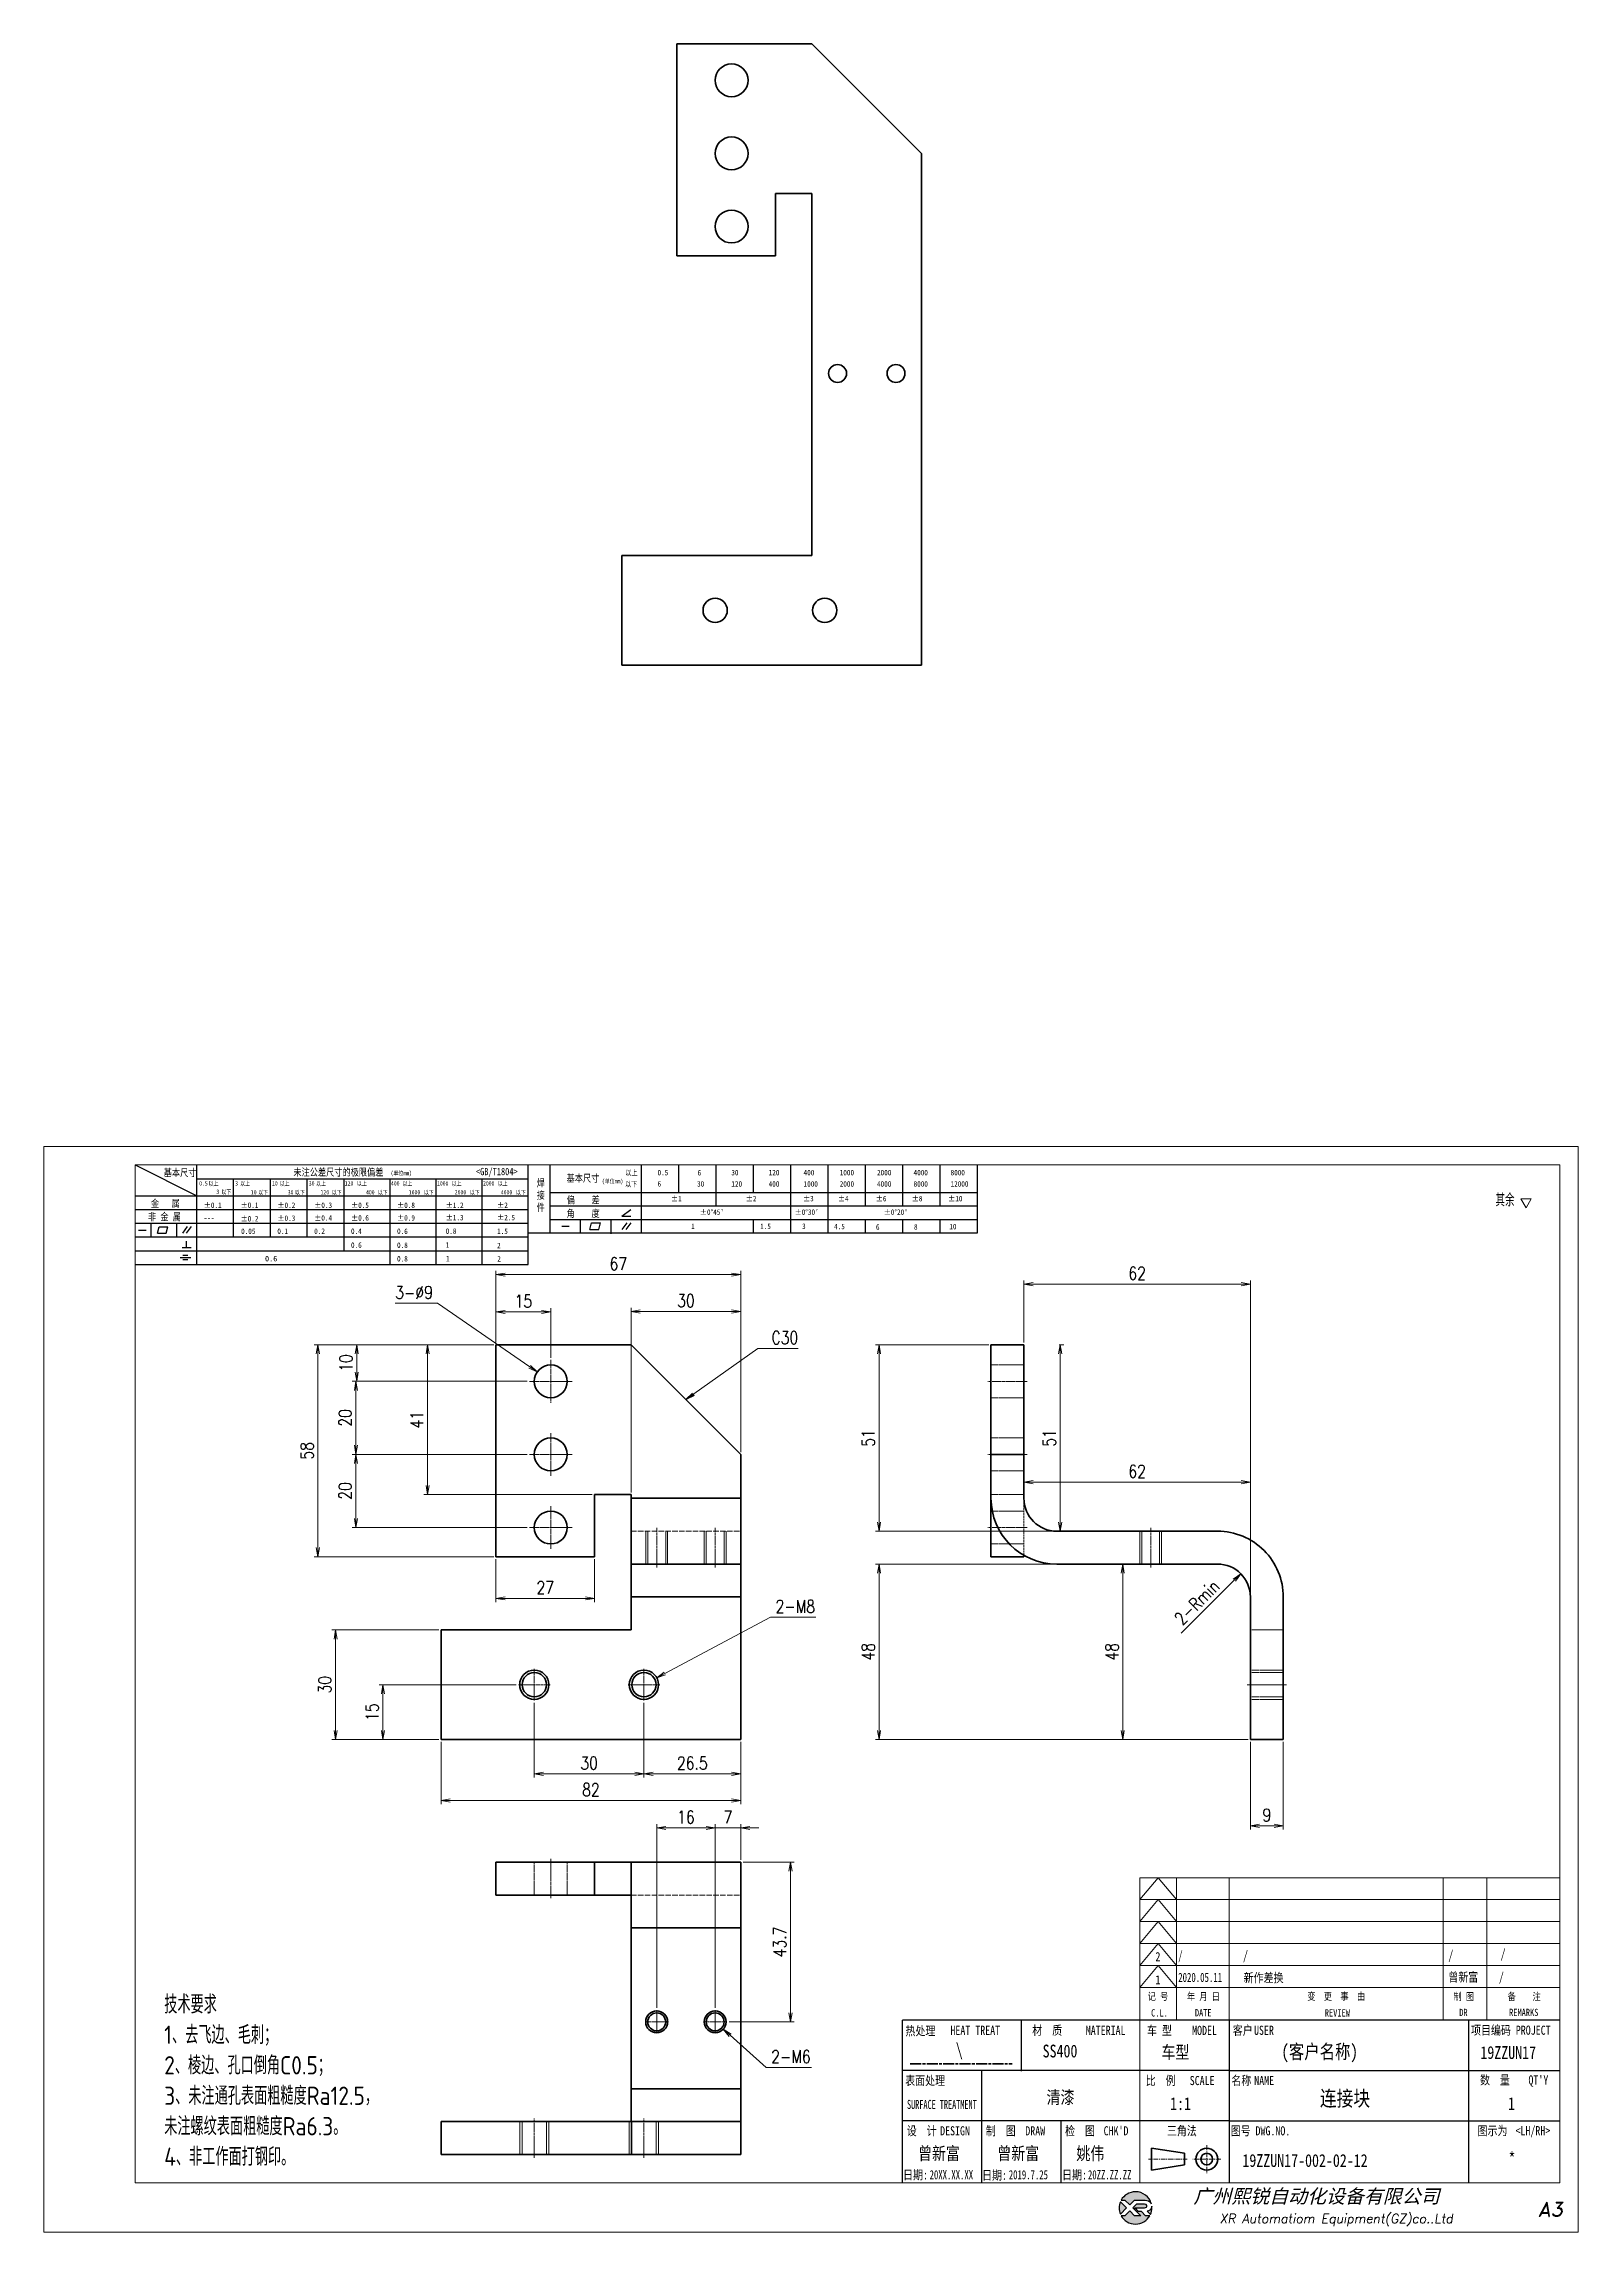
# Model space of a CAD drawing. Header units: millimetres. Extents: x 53130 to 124945, y -23470 to -1811.
# Drawn here: x 53130 to 53550, y -2526 to -1927 of the extents above; entities that cross this region are included whole.
import ezdxf
from ezdxf.enums import TextEntityAlignment as Align

# ---------------------------------------------------------------- set-up
doc = ezdxf.new("R2010")
doc.units = ezdxf.units.MM
doc.header["$LTSCALE"] = 0.5
for name, pattern in [('AM_ISO02W050x2', [3.75, 3, -0.75]), ('AM_ISO08W050x2', [9, 6, -0.75, 1.5, -0.75]), ('CENTER', [2, 1.25, -0.25, 0.25, -0.25]), ('DOT2', [0.125, 0, -0.125])]:
    doc.linetypes.add(name, pattern=pattern)
for name, color, linetype in [('DIM', 3, 'Continuous'), ('layer 1', 7, 'Continuous'), ('图\\M+19E79\\M+195B6\\M+18E9A', 7, 'Continuous'), ('图号', 7, 'Continuous'), ('图名', 7, 'Continuous'), ('数量', 7, 'Continuous'), ('材质', 7, 'Continuous'), ('表面处理', 7, 'Continuous'), ('车型', 7, 'Continuous')]:
    doc.layers.add(name, color=color, linetype=linetype)
for name, color, linetype, lineweight in [('中心线', 2, 'AM_ISO08W050x2', 18), ('图框', 7, 'Continuous', 18), ('标注线', 3, 'Continuous', 18), ('热处理', 7, 'Continuous', 20), ('粗实线', 7, 'Continuous', 35), ('粗点划线', 6, 'AM_ISO08W050x2', 35), ('虚线', 1, 'AM_ISO02W050x2', 18)]:
    doc.layers.add(name, color=color, linetype=linetype, lineweight=lineweight)
doc.layers.add('打印', color=7, linetype='Continuous', lineweight=15, plot=False)
doc.layers.add('打印-禁用', color=7, linetype='Continuous', lineweight=15, plot=False)
doc.styles.add('DIM', font='romans.shx', dxfattribs={"width": 0.8, "bigfont": 'bigfont.shx'})
doc.styles.add('STYLE1', font='')
doc.styles.add('国标', font='simfang.ttf', dxfattribs={"width": 0.8})
doc.styles.add('机械长仿宋', font='gbenor.shx', dxfattribs={"height": 1, "bigfont": 'gbcbig.shx'})
doc.styles.add('标题\\M+18E9A', font='romand.shx', dxfattribs={"oblique": 10, "bigfont": 'bigfont.shx'})
doc.styles.get('STYLE1').set_extended_font_data('SimSun')
doc.dimstyles.new('XR 1-1', dxfattribs={"dimtxt": 3.5, "dimasz": 2.5, "dimexe": 1, "dimexo": 0.625, "dimgap": 1.2, "dimtad": 1, "dimtoh": 1, "dimdsep": 46, "dimtxsty": 'DIM', "dimblk": 'OPEN', "dimcen": 0, "dimclrd": 8, "dimclre": 8, "dimclrt": 2, "dimazin": 2, "dimtfac": 0.5, "dimtmove": 0, "dimatfit": 3, "dimldrblk": 'OPEN', "dimfxl": 0, "dimtolj": 2, "dimlwd": 18, "dimlwe": 18, "dimarcsym": 0})
doc.dimstyles.new('XR 1-1$0', dxfattribs={"dimtxt": 3.5, "dimasz": 2.5, "dimexe": 1, "dimexo": 0.625, "dimgap": 1.2, "dimtad": 1, "dimzin": 9, "dimdsep": 46, "dimtxsty": 'DIM', "dimblk": 'OPEN', "dimcen": 0, "dimclrd": 8, "dimclre": 8, "dimclrt": 2, "dimazin": 2, "dimtfac": 0.5, "dimtmove": 0, "dimatfit": 3, "dimldrblk": 'OPEN', "dimfxl": 0, "dimtolj": 2, "dimlwd": 18, "dimlwe": 18, "dimarcsym": 0})
doc.dimstyles.new('XR 1-1$3', dxfattribs={"dimtxt": 3.5, "dimasz": 2.5, "dimexe": 1, "dimexo": 0.625, "dimgap": 1.2, "dimtad": 1, "dimtoh": 1, "dimdsep": 46, "dimtxsty": 'DIM', "dimblk": 'OPEN', "dimcen": 0, "dimclrd": 8, "dimclre": 8, "dimclrt": 2, "dimazin": 2, "dimtfac": 0.5, "dimtofl": 0, "dimtmove": 0, "dimatfit": 3, "dimldrblk": 'OPEN', "dimfxl": 0, "dimtolj": 2, "dimlwd": 18, "dimlwe": 18, "dimarcsym": 0})
doc.dimstyles.new('XR 1-1$4', dxfattribs={"dimtxt": 3.5, "dimasz": 2.5, "dimexe": 1, "dimexo": 0.625, "dimgap": 1.2, "dimtad": 1, "dimtoh": 1, "dimdsep": 46, "dimtxsty": 'DIM', "dimblk": 'OPEN', "dimcen": 0, "dimclrd": 8, "dimclre": 8, "dimclrt": 2, "dimazin": 2, "dimtfac": 0.5, "dimtofl": 0, "dimtmove": 0, "dimatfit": 3, "dimldrblk": 'OPEN', "dimfxl": 0, "dimtolj": 2, "dimlwd": 18, "dimlwe": 18, "dimarcsym": 0})

msp = doc.modelspace()

# ---------------------------------------------------------------- texts
at = {"layer": '图\\M+19E79\\M+195B6\\M+18E9A', "color": 3, "style": '国标'}
for s, height, width, p in [('/', 2.5, 0.8, (53528.77, -2451.165)), ('2', 2.5, 0.8, (53434.303, -2451.951)), ('/', 2.5, 0.705904, (53440.535, -2451.635)), ('/', 2.5, 0.8, (53458.27, -2451.635)), ('/', 2.5, 0.8, (53514.476, -2451.536)), ('曾新富', 2.5, 0.8, (53514.476, -2457.536)), ('1', 2.5, 0.8, (53434.292, -2458.311)), ('2020.05.11', 2.5, 0.705904, (53440.535, -2457.635)), ('新作差换', 2.5, 0.8, (53458.443, -2457.72)), ('/', 2.5, 0.8, (53528.307, -2457.525)), ('    (客户名称)', 3.85, 0.8, (53460.37, -2478.626)), ('19ZZUN17', 3.5, 0.8, (53523.242, -2478.697)), ('1:1', 3.5, 0.8, (53438.326, -2492.674)), ('曾新富', 3.5, 0.8, (53369.323, -2506.29)), ('曾新富', 3.5, 0.8, (53391.003, -2506.29)), ('姚伟', 3.5, 0.8, (53412.663, -2506.29)), ('20XX.XX.XX', 2.5, 0.7, (53372.488, -2511.627)), ('2019.7.25', 2.5, 0.7, (53394.168, -2511.627)), ('20ZZ.ZZ.ZZ', 2.5, 0.7, (53415.828, -2511.627))]:
    msp.add_text(s, height=height, dxfattribs=dict(at, width=width)).set_placement(p)
at = {"layer": '图\\M+19E79\\M+195B6\\M+18E9A', "color": 3, "style": '国标', "width": 0.8}
msp.add_text('*', height=3.5, dxfattribs=at).set_placement((53531.897, -2507.691), align=Align.CENTER)
at = {"layer": '图号', "color": 3, "style": '国标', "width": 0.8}
msp.add_text('19ZZUN17-002-02-12', height=3.5, dxfattribs=at).set_placement((53458.105, -2508.234))
at = {"layer": '图名', "color": 3, "style": '国标', "width": 0.8}
msp.add_text('连接块', height=4.2, dxfattribs=at).set_placement((53486.177, -2491.593), align=Align.CENTER)
at = {"layer": '数量', "color": 3, "style": '国标', "width": 0.8}
msp.add_text('1', height=3.5, dxfattribs=at).set_placement((53531.743, -2492.659), align=Align.CENTER)
at = {"layer": '材质', "color": 3, "style": '国标', "width": 0.8}
msp.add_text('SS400', height=3.5, dxfattribs=at).set_placement((53408.183, -2478.287), align=Align.CENTER)
at = {"layer": '标注线', "color": 2, "insert": (53329.207, -2283.107), "char_height": 3.5, "attachment_point": 7, "style": 'DIM'}
msp.add_mtext('C30', dxfattribs=at)
at = {"layer": '标注线', "color": 2, "insert": (53162.999, -2507.939), "char_height": 5, "width": 114.82461, "attachment_point": 7, "style": '机械长仿宋'}
msp.add_mtext('\\A2;技术要求\\P1、去飞边、毛刺；\\P2、棱边、孔口倒角C0.5；\\P3、未注通孔表面粗糙度Ra12.5，\\P未注螺纹表面粗糙度Ra6.3。\\P4、非工作面打钢印。', dxfattribs=at)
at = {"layer": '热处理', "color": 3, "style": '国标', "width": 0.8}
msp.add_text('\\', height=3.5, dxfattribs=at).set_placement((53380.605, -2477.911), align=Align.CENTER)
at = {"layer": '表面处理', "color": 3, "style": '国标', "width": 0.8}
msp.add_text('清漆', height=3.5, dxfattribs=at).set_placement((53408.325, -2490.964), align=Align.CENTER)
at = {"layer": '车型', "color": 3, "style": '国标', "width": 0.8}
msp.add_text('  车型', height=3.5, dxfattribs=at).set_placement((53432.13, -2478.611))

# ---------------------------------------------------------------- blocks, each defined once
blk = doc.blocks.new('XR')
at = {"true_color": 0xfc8000}
h = blk.add_hatch(color=30, dxfattribs=at)
h.set_gradient(color1=(252, 128, 0), rotation=240, one_color=1, tint=1, name='INVCURVED')
edge = h.paths.add_edge_path()
edge.add_spline(control_points=[(-434.18, -5928.47), (-433.9, -5928.74), (-433.63, -5929.01), (-433.63, -5929.01), (-433.63, -5929.01), (-433.63, -5929.01), (-433.36, -5928.74), (-433.09, -5928.47)], knot_values=[0.5625, 0.5625, 0.5625, 0.5625, 0.625, 0.625, 0.625, 0.625, 0.6875, 0.6875, 0.6875, 0.6875], degree=3, periodic=0)
edge.add_spline(control_points=[(-433.09, -5928.47), (-432.82, -5928.2), (-432.54, -5927.93), (-432.54, -5927.93), (-432.54, -5927.93), (-432.54, -5927.93), (-432.04, -5927.93), (-431.53, -5927.93)], knot_values=[0.4375, 0.4375, 0.4375, 0.4375, 0.5, 0.5, 0.5, 0.5, 0.5625, 0.5625, 0.5625, 0.5625], degree=3, periodic=0)
edge.add_spline(control_points=[(-431.53, -5927.93), (-431.03, -5927.93), (-430.52, -5927.93), (-430.52, -5927.93), (-430.52, -5927.93), (-430, -5927.93), (-429.43, -5927.96), (-429.01, -5928.33)], knot_values=[0.25, 0.25, 0.25, 0.25, 0.3125, 0.3125, 0.3125, 0.3125, 0.4375, 0.4375, 0.4375, 0.4375], degree=3, periodic=0)
edge.add_spline(control_points=[(-429.01, -5928.33), (-428.88, -5928.44), (-428.78, -5928.59), (-428.71, -5928.75)], knot_values=[0.125, 0.125, 0.125, 0.125, 0.25, 0.25, 0.25, 0.25], degree=3, periodic=0)
edge.add_spline(control_points=[(-428.71, -5928.75), (-429.13, -5927.18), (-430.58, -5926.02), (-432.31, -5926.02)], knot_values=[0, 0, 0, 0, 0.125, 0.125, 0.125, 0.125], degree=3, periodic=0)
edge.add_spline(control_points=[(-432.31, -5926.02), (-433.72, -5926.02), (-434.94, -5926.79), (-435.58, -5927.93)], knot_values=[0.875, 0.875, 0.875, 0.875, 1, 1, 1, 1], degree=3, periodic=0)
edge.add_spline(control_points=[(-435.58, -5927.93), (-435.58, -5927.93), (-434.72, -5927.93), (-434.72, -5927.93), (-434.72, -5927.93), (-434.72, -5927.93), (-434.45, -5928.2), (-434.18, -5928.47)], knot_values=[0.6875, 0.6875, 0.6875, 0.6875, 0.8125, 0.8125, 0.8125, 0.8125, 0.875, 0.875, 0.875, 0.875], degree=3, periodic=0)
edge = h.paths.add_edge_path()
edge.add_spline(control_points=[(-434.79, -5929.26), (-435.04, -5929.02), (-435.34, -5928.72), (-435.54, -5928.53)], knot_values=[0.562504, 0.562504, 0.562504, 0.562504, 0.656252, 0.656252, 0.656252, 0.656252], degree=3, periodic=0)
edge.add_spline(control_points=[(-435.54, -5928.53), (-435.67, -5928.4), (-435.76, -5928.31), (-435.76, -5928.31), (-435.76, -5928.31), (-435.94, -5928.74), (-436.03, -5929.21), (-436.03, -5929.71)], knot_values=[0.25, 0.25, 0.25, 0.25, 0.312504, 0.312504, 0.312504, 0.312504, 0.562504, 0.562504, 0.562504, 0.562504], degree=3, periodic=0)
edge.add_spline(control_points=[(-436.03, -5929.71), (-436.03, -5930.2), (-435.94, -5930.67), (-435.76, -5931.1), (-435.76, -5931.1), (-435.4, -5930.75), (-435.05, -5930.4)], knot_values=[0.874998, 0.874998, 0.874998, 0.874998, 1.124998, 1.124998, 1.124998, 1.25, 1.25, 1.25, 1.25], degree=3, periodic=0)
edge.add_spline(control_points=[(-435.05, -5930.4), (-434.7, -5930.05), (-434.34, -5929.71), (-434.34, -5929.71), (-434.34, -5929.71), (-434.34, -5929.71), (-434.34, -5929.71), (-434.34, -5929.71)], knot_values=[0.749878, 0.749878, 0.749878, 0.749878, 0.874875, 0.874875, 0.874875, 0.874875, 0.874998, 0.874998, 0.874998, 0.874998], degree=3, periodic=0)
edge.add_spline(control_points=[(-434.34, -5929.71), (-434.34, -5929.71), (-434.34, -5929.71), (-434.34, -5929.71)], knot_values=[0.749634, 0.749634, 0.749634, 0.749634, 0.749817, 0.749817, 0.749817, 0.749817], degree=3, periodic=0)
edge.add_spline(control_points=[(-434.35, -5929.7), (-434.35, -5929.7), (-434.35, -5929.7), (-434.35, -5929.7)], knot_values=[0.738281, 0.738281, 0.738281, 0.738281, 0.742188, 0.742188, 0.742188, 0.742188], degree=3, periodic=0)
edge.add_spline(control_points=[(-434.35, -5929.7), (-434.36, -5929.69), (-434.37, -5929.68), (-434.38, -5929.67)], knot_values=[0.726563, 0.726563, 0.726563, 0.726563, 0.738281, 0.738281, 0.738281, 0.738281], degree=3, periodic=0)
edge.add_spline(control_points=[(-434.38, -5929.67), (-434.38, -5929.66), (-434.39, -5929.65), (-434.4, -5929.65)], knot_values=[0.718751, 0.718751, 0.718751, 0.718751, 0.726563, 0.726563, 0.726563, 0.726563], degree=3, periodic=0)
edge.add_spline(control_points=[(-434.4, -5929.65), (-434.42, -5929.63), (-434.45, -5929.6), (-434.47, -5929.58)], knot_values=[0.703126, 0.703126, 0.703126, 0.703126, 0.718751, 0.718751, 0.718751, 0.718751], degree=3, periodic=0)
edge.add_spline(control_points=[(-434.47, -5929.58), (-434.5, -5929.55), (-434.53, -5929.52), (-434.56, -5929.49)], knot_values=[0.687501, 0.687501, 0.687501, 0.687501, 0.703126, 0.703126, 0.703126, 0.703126], degree=3, periodic=0)
edge.add_spline(control_points=[(-434.56, -5929.49), (-434.63, -5929.42), (-434.71, -5929.35), (-434.79, -5929.26)], knot_values=[0.656252, 0.656252, 0.656252, 0.656252, 0.687501, 0.687501, 0.687501, 0.687501], degree=3, periodic=0)
at = {"true_color": 0x0348ff}
h = blk.add_hatch(color=160, dxfattribs=at)
h.set_gradient(color1=(3, 72, 255), color2=(0, 41, 153), one_color=1, tint=0.3, name='HEMISPHERICAL')
edge = h.paths.add_edge_path()
edge.add_spline(control_points=[(-432.54, -5929.67), (-432.26, -5929.95), (-431.94, -5930.23), (-431.66, -5930.51), (-431.66, -5930.51), (-431.66, -5930.51), (-431.66, -5930.51), (-431.66, -5930.51)], knot_values=[0.736842, 0.736842, 0.736842, 0.736842, 0.789474, 0.789474, 0.789474, 0.789474, 0.802633, 0.802633, 0.802633, 0.802633], degree=3, periodic=0)
edge.add_spline(control_points=[(-431.66, -5930.51), (-431.65, -5930.51), (-431.65, -5930.52), (-431.65, -5930.52)], knot_values=[0.802633, 0.802633, 0.802633, 0.802633, 0.815791, 0.815791, 0.815791, 0.815791], degree=3, periodic=0)
edge.add_spline(control_points=[(-431.65, -5930.52), (-431.64, -5930.53), (-431.64, -5930.53), (-431.64, -5930.53)], knot_values=[0.815791, 0.815791, 0.815791, 0.815791, 0.82237, 0.82237, 0.82237, 0.82237], degree=3, periodic=0)
edge.add_spline(control_points=[(-431.64, -5930.53), (-431.64, -5930.53), (-431.64, -5930.53), (-431.63, -5930.54)], knot_values=[0.82237, 0.82237, 0.82237, 0.82237, 0.828949, 0.828949, 0.828949, 0.828949], degree=3, periodic=0)
edge.add_spline(control_points=[(-431.63, -5930.54), (-431.63, -5930.54), (-431.63, -5930.54), (-431.63, -5930.54), (-431.63, -5930.54), (-431.63, -5930.54), (-431.59, -5930.54), (-431.52, -5930.54)], knot_values=[0.841901, 0.841901, 0.841901, 0.841901, 0.842105, 0.842105, 0.842105, 0.842105, 0.855264, 0.855264, 0.855264, 0.855264], degree=3, periodic=0)
edge.add_spline(control_points=[(-431.52, -5930.54), (-431.46, -5930.54), (-431.38, -5930.54), (-431.3, -5930.54)], knot_values=[0.855264, 0.855264, 0.855264, 0.855264, 0.868422, 0.868422, 0.868422, 0.868422], degree=3, periodic=0)
edge.add_spline(control_points=[(-431.3, -5930.54), (-431.26, -5930.54), (-431.22, -5930.54), (-431.18, -5930.54)], knot_values=[0.868422, 0.868422, 0.868422, 0.868422, 0.875, 0.875, 0.875, 0.875], degree=3, periodic=0)
edge.add_spline(control_points=[(-431.18, -5930.54), (-431.14, -5930.54), (-431.1, -5930.54), (-431.07, -5930.54)], knot_values=[0.875, 0.875, 0.875, 0.875, 0.881579, 0.881579, 0.881579, 0.881579], degree=3, periodic=0)
edge.add_spline(control_points=[(-431.07, -5930.54), (-431.05, -5930.54), (-431.04, -5930.54), (-431.03, -5930.54)], knot_values=[0.881579, 0.881579, 0.881579, 0.881579, 0.884869, 0.884869, 0.884869, 0.884869], degree=3, periodic=0)
edge.add_spline(control_points=[(-431.03, -5930.54), (-431.02, -5930.54), (-431, -5930.54), (-431, -5930.54)], knot_values=[0.884869, 0.884869, 0.884869, 0.884869, 0.888158, 0.888158, 0.888158, 0.888158], degree=3, periodic=0)
edge.add_spline(control_points=[(-431, -5930.54), (-430.99, -5930.54), (-430.99, -5930.54), (-430.98, -5930.54)], knot_values=[0.888158, 0.888158, 0.888158, 0.888158, 0.889803, 0.889803, 0.889803, 0.889803], degree=3, periodic=0)
edge.add_spline(control_points=[(-430.98, -5930.54), (-430.98, -5930.54), (-430.98, -5930.54), (-430.97, -5930.54)], knot_values=[0.889803, 0.889803, 0.889803, 0.889803, 0.891447, 0.891447, 0.891447, 0.891447], degree=3, periodic=0)
edge.add_spline(control_points=[(-430.97, -5930.54), (-430.97, -5930.54), (-430.97, -5930.54), (-430.97, -5930.54)], knot_values=[0.891447, 0.891447, 0.891447, 0.891447, 0.89227, 0.89227, 0.89227, 0.89227], degree=3, periodic=0)
edge.add_spline(control_points=[(-430.97, -5930.54), (-430.97, -5930.54), (-430.97, -5930.54), (-430.97, -5930.54)], knot_values=[0.89227, 0.89227, 0.89227, 0.89227, 0.893092, 0.893092, 0.893092, 0.893092], degree=3, periodic=0)
edge.add_spline(control_points=[(-430.97, -5930.54), (-430.97, -5930.54), (-430.97, -5930.54), (-430.97, -5930.54)], knot_values=[0.893092, 0.893092, 0.893092, 0.893092, 0.893503, 0.893503, 0.893503, 0.893503], degree=3, periodic=0)
edge.add_spline(control_points=[(-430.97, -5930.54), (-430.97, -5930.54), (-430.97, -5930.54), (-430.97, -5930.54)], knot_values=[0.893503, 0.893503, 0.893503, 0.893503, 0.893914, 0.893914, 0.893914, 0.893914], degree=3, periodic=0)
edge.add_spline(control_points=[(-430.97, -5930.54), (-430.97, -5930.54), (-430.97, -5930.54), (-430.97, -5930.54)], knot_values=[0.893914, 0.893914, 0.893914, 0.893914, 0.89412, 0.89412, 0.89412, 0.89412], degree=3, periodic=0)
edge.add_spline(control_points=[(-430.97, -5930.54), (-430.97, -5930.54), (-430.97, -5930.54), (-430.97, -5930.54)], knot_values=[0.89412, 0.89412, 0.89412, 0.89412, 0.894326, 0.894326, 0.894326, 0.894326], degree=3, periodic=0)
edge.add_spline(control_points=[(-430.97, -5930.54), (-430.97, -5930.54), (-430.97, -5930.54), (-430.97, -5930.54)], knot_values=[0.894428, 0.894428, 0.894428, 0.894428, 0.894531, 0.894531, 0.894531, 0.894531], degree=3, periodic=0)
edge.add_spline(control_points=[(-430.97, -5930.54), (-430.97, -5930.54), (-430.97, -5930.54), (-430.97, -5930.54)], knot_values=[0.894531, 0.894531, 0.894531, 0.894531, 0.894583, 0.894583, 0.894583, 0.894583], degree=3, periodic=0)
edge.add_spline(control_points=[(-430.97, -5930.54), (-430.97, -5930.54), (-430.97, -5930.54), (-430.97, -5930.54), (-430.97, -5930.54), (-430.97, -5930.54), (-430.73, -5930.78), (-430.49, -5931.01)], knot_values=[0.894685, 0.894685, 0.894685, 0.894685, 0.894737, 0.894737, 0.894737, 0.894737, 0.921052, 0.921052, 0.921052, 0.921052], degree=3, periodic=0)
edge.add_spline(control_points=[(-430.49, -5931.01), (-430.26, -5931.24), (-430.02, -5931.48), (-430.02, -5931.48)], knot_values=[0.921052, 0.921052, 0.921052, 0.921052, 0.947368, 0.947368, 0.947368, 0.947368], degree=3, periodic=0)
edge.add_spline(control_points=[(-430.02, -5931.48), (-430.02, -5931.48), (-430.02, -5931.48), (-430.02, -5931.48)], knot_values=[0.947522, 0.947522, 0.947522, 0.947522, 0.947573, 0.947573, 0.947573, 0.947573], degree=3, periodic=0)
edge.add_spline(control_points=[(-430.02, -5931.48), (-430.02, -5931.48), (-430.02, -5931.48), (-430.02, -5931.48)], knot_values=[0.947573, 0.947573, 0.947573, 0.947573, 0.947676, 0.947676, 0.947676, 0.947676], degree=3, periodic=0)
edge.add_spline(control_points=[(-430.02, -5931.48), (-430.02, -5931.48), (-430.02, -5931.48), (-430.02, -5931.48)], knot_values=[0.947676, 0.947676, 0.947676, 0.947676, 0.947779, 0.947779, 0.947779, 0.947779], degree=3, periodic=0)
edge.add_spline(control_points=[(-430.02, -5931.48), (-430.02, -5931.48), (-430.02, -5931.48), (-430.02, -5931.48)], knot_values=[0.947779, 0.947779, 0.947779, 0.947779, 0.947984, 0.947984, 0.947984, 0.947984], degree=3, periodic=0)
edge.add_spline(control_points=[(-430.02, -5931.48), (-430.02, -5931.48), (-430.02, -5931.48), (-430.02, -5931.48)], knot_values=[0.947984, 0.947984, 0.947984, 0.947984, 0.94819, 0.94819, 0.94819, 0.94819], degree=3, periodic=0)
edge.add_spline(control_points=[(-430.02, -5931.48), (-430.02, -5931.48), (-430.02, -5931.48), (-430.02, -5931.48)], knot_values=[0.94819, 0.94819, 0.94819, 0.94819, 0.948601, 0.948601, 0.948601, 0.948601], degree=3, periodic=0)
edge.add_spline(control_points=[(-430.02, -5931.48), (-430.02, -5931.48), (-430.02, -5931.48), (-430.02, -5931.48)], knot_values=[0.948601, 0.948601, 0.948601, 0.948601, 0.949012, 0.949012, 0.949012, 0.949012], degree=3, periodic=0)
edge.add_spline(control_points=[(-430.02, -5931.48), (-430.02, -5931.48), (-430.01, -5931.48), (-430.01, -5931.48)], knot_values=[0.949012, 0.949012, 0.949012, 0.949012, 0.949834, 0.949834, 0.949834, 0.949834], degree=3, periodic=0)
edge.add_spline(control_points=[(-430.01, -5931.48), (-430.01, -5931.48), (-430.01, -5931.48), (-430.01, -5931.48)], knot_values=[0.949834, 0.949834, 0.949834, 0.949834, 0.950657, 0.950657, 0.950657, 0.950657], degree=3, periodic=0)
edge.add_spline(control_points=[(-430.01, -5931.48), (-430.01, -5931.48), (-430, -5931.48), (-430, -5931.48)], knot_values=[0.950657, 0.950657, 0.950657, 0.950657, 0.952301, 0.952301, 0.952301, 0.952301], degree=3, periodic=0)
edge.add_spline(control_points=[(-430, -5931.48), (-429.99, -5931.48), (-429.98, -5931.48), (-429.98, -5931.48)], knot_values=[0.952301, 0.952301, 0.952301, 0.952301, 0.953946, 0.953946, 0.953946, 0.953946], degree=3, periodic=0)
edge.add_spline(control_points=[(-429.98, -5931.48), (-429.96, -5931.48), (-429.95, -5931.48), (-429.93, -5931.48)], knot_values=[0.953946, 0.953946, 0.953946, 0.953946, 0.957236, 0.957236, 0.957236, 0.957236], degree=3, periodic=0)
edge.add_spline(control_points=[(-429.93, -5931.48), (-429.91, -5931.48), (-429.89, -5931.48), (-429.87, -5931.48)], knot_values=[0.957236, 0.957236, 0.957236, 0.957236, 0.960525, 0.960525, 0.960525, 0.960525], degree=3, periodic=0)
edge.add_spline(control_points=[(-429.87, -5931.48), (-429.82, -5931.48), (-429.77, -5931.48), (-429.71, -5931.48)], knot_values=[0.960525, 0.960525, 0.960525, 0.960525, 0.967104, 0.967104, 0.967104, 0.967104], degree=3, periodic=0)
edge.add_spline(control_points=[(-429.71, -5931.48), (-429.65, -5931.48), (-429.59, -5931.48), (-429.53, -5931.48)], knot_values=[0.967104, 0.967104, 0.967104, 0.967104, 0.973683, 0.973683, 0.973683, 0.973683], degree=3, periodic=0)
edge.add_spline(control_points=[(-429.53, -5931.48), (-429.41, -5931.48), (-429.29, -5931.48), (-429.19, -5931.48)], knot_values=[0.973683, 0.973683, 0.973683, 0.973683, 0.98684, 0.98684, 0.98684, 0.98684], degree=3, periodic=0)
edge.add_spline(control_points=[(-429.19, -5931.48), (-429.1, -5931.48), (-429.04, -5931.48), (-429.04, -5931.48), (-429.67, -5932.62), (-430.9, -5933.39), (-432.31, -5933.39)], knot_values=[0.98684, 0.98684, 0.98684, 0.98684, 1, 1, 1, 1.052632, 1.052632, 1.052632, 1.052632], degree=3, periodic=0)
edge.add_spline(control_points=[(-432.31, -5933.39), (-433.72, -5933.39), (-434.94, -5932.62), (-435.58, -5931.48), (-435.58, -5931.48), (-435.58, -5931.48), (-435.36, -5931.48), (-435.15, -5931.48)], knot_values=[0.052632, 0.052632, 0.052632, 0.052632, 0.105263, 0.105263, 0.105263, 0.105263, 0.131579, 0.131579, 0.131579, 0.131579], degree=3, periodic=0)
edge.add_spline(control_points=[(-435.15, -5931.48), (-434.93, -5931.48), (-434.72, -5931.48), (-434.72, -5931.48), (-434.72, -5931.48), (-434.72, -5931.48), (-434.45, -5931.21), (-434.18, -5930.94)], knot_values=[0.131579, 0.131579, 0.131579, 0.131579, 0.157895, 0.157895, 0.157895, 0.157895, 0.184211, 0.184211, 0.184211, 0.184211], degree=3, periodic=0)
edge.add_spline(control_points=[(-434.18, -5930.94), (-433.9, -5930.67), (-433.63, -5930.4), (-433.63, -5930.4), (-433.63, -5930.4), (-433.63, -5930.4), (-433.36, -5930.67), (-433.09, -5930.94)], knot_values=[0.184211, 0.184211, 0.184211, 0.184211, 0.210526, 0.210526, 0.210526, 0.210526, 0.236842, 0.236842, 0.236842, 0.236842], degree=3, periodic=0)
edge.add_spline(control_points=[(-433.09, -5930.94), (-432.82, -5931.21), (-432.54, -5931.48), (-432.54, -5931.48), (-432.54, -5931.48), (-432.54, -5931.48), (-432.19, -5931.48), (-431.83, -5931.48)], knot_values=[0.236842, 0.236842, 0.236842, 0.236842, 0.263158, 0.263158, 0.263158, 0.263158, 0.289474, 0.289474, 0.289474, 0.289474], degree=3, periodic=0)
edge.add_spline(control_points=[(-431.83, -5931.48), (-431.48, -5931.48), (-431.12, -5931.48), (-431.12, -5931.48), (-431.12, -5931.48), (-431.12, -5931.48), (-431.57, -5931.03), (-432.02, -5930.59)], knot_values=[0.289474, 0.289474, 0.289474, 0.289474, 0.315789, 0.315789, 0.315789, 0.315789, 0.342105, 0.342105, 0.342105, 0.342105], degree=3, periodic=0)
edge.add_spline(control_points=[(-432.02, -5930.59), (-432.47, -5930.15), (-432.92, -5929.71), (-432.92, -5929.71), (-432.92, -5929.71), (-432.92, -5929.71), (-432.71, -5929.5), (-432.5, -5929.29)], knot_values=[0.342105, 0.342105, 0.342105, 0.342105, 0.368421, 0.368421, 0.368421, 0.368421, 0.394737, 0.394737, 0.394737, 0.394737], degree=3, periodic=0)
edge.add_spline(control_points=[(-432.5, -5929.29), (-432.3, -5929.09), (-432.09, -5928.88), (-432.09, -5928.88)], knot_values=[0.394737, 0.394737, 0.394737, 0.394737, 0.421053, 0.421053, 0.421053, 0.421053], degree=3, periodic=0)
edge.add_spline(control_points=[(-432.09, -5928.88), (-432.09, -5928.88), (-432.06, -5928.86), (-432.06, -5928.86)], knot_values=[0.421053, 0.421053, 0.421053, 0.421053, 0.473684, 0.473684, 0.473684, 0.473684], degree=3, periodic=0)
edge.add_spline(control_points=[(-432.06, -5928.86), (-432.06, -5928.86), (-432.06, -5928.86), (-432.06, -5928.86), (-432.06, -5928.86), (-432.06, -5928.86), (-430.4, -5928.86), (-430.26, -5928.86)], knot_values=[0.473684, 0.473684, 0.473684, 0.473684, 0.473684, 0.473684, 0.473684, 0.473684, 0.526316, 0.526316, 0.526316, 0.526316], degree=3, periodic=0)
edge.add_spline(control_points=[(-430.26, -5928.86), (-429.54, -5928.86), (-429.62, -5929.4), (-429.83, -5929.55)], knot_values=[0.526316, 0.526316, 0.526316, 0.526316, 0.578947, 0.578947, 0.578947, 0.578947], degree=3, periodic=0)
edge.add_spline(control_points=[(-429.83, -5929.55), (-429.94, -5929.62), (-430.08, -5929.65), (-430.26, -5929.65), (-430.26, -5929.65), (-430.26, -5929.65), (-430.48, -5929.65), (-430.71, -5929.66)], knot_values=[0.578947, 0.578947, 0.578947, 0.578947, 0.631579, 0.631579, 0.631579, 0.631579, 0.657895, 0.657895, 0.657895, 0.657895], degree=3, periodic=0)
edge.add_spline(control_points=[(-430.71, -5929.66), (-430.93, -5929.66), (-431.15, -5929.67), (-431.15, -5929.67), (-431.15, -5929.67), (-431.15, -5929.67), (-432.54, -5929.67), (-432.54, -5929.67)], knot_values=[0.657895, 0.657895, 0.657895, 0.657895, 0.684211, 0.684211, 0.684211, 0.684211, 0.736842, 0.736842, 0.736842, 0.736842], degree=3, periodic=0)
edge = h.paths.add_edge_path()
edge.add_spline(control_points=[(-428.6, -5929.32), (-428.61, -5929.67), (-428.76, -5930), (-429.06, -5930.22)], knot_values=[0.8, 0.8, 0.8, 0.8, 1, 1, 1, 1], degree=3, periodic=0)
edge.add_spline(control_points=[(-429.06, -5930.22), (-429.22, -5930.34), (-429.41, -5930.43), (-429.61, -5930.48)], knot_values=[0.6, 0.6, 0.6, 0.6, 0.8, 0.8, 0.8, 0.8], degree=3, periodic=0)
edge.add_spline(control_points=[(-429.61, -5930.48), (-429.61, -5930.48), (-428.9, -5931.19), (-428.9, -5931.19), (-428.9, -5931.19), (-428.69, -5930.73), (-428.58, -5930.23), (-428.58, -5929.71)], knot_values=[0.2, 0.2, 0.2, 0.2, 0.4, 0.4, 0.4, 0.4, 0.6, 0.6, 0.6, 0.6], degree=3, periodic=0)
edge.add_spline(control_points=[(-428.58, -5929.71), (-428.58, -5929.58), (-428.59, -5929.45), (-428.6, -5929.32)], knot_values=[0, 0, 0, 0, 0.2, 0.2, 0.2, 0.2], degree=3, periodic=0)
at = {"layer": 'layer 1', "color": 30}
for points, knots in [([(-432.31, -5926.02), (-430.58, -5926.02), (-429.13, -5927.18), (-428.71, -5928.75), (-428.71, -5928.75), (-428.78, -5928.59), (-428.88, -5928.44), (-429.01, -5928.33), (-429.01, -5928.33), (-429.43, -5927.96), (-430, -5927.93), (-430.52, -5927.93), (-430.52, -5927.93), (-430.52, -5927.93), (-432.54, -5927.93), (-432.54, -5927.93), (-432.54, -5927.93), (-432.54, -5927.93), (-433.63, -5929.01), (-433.63, -5929.01), (-433.63, -5929.01), (-433.63, -5929.01), (-434.72, -5927.93), (-434.72, -5927.93), (-434.72, -5927.93), (-434.72, -5927.93), (-435.58, -5927.93), (-435.58, -5927.93), (-435.58, -5927.93), (-434.94, -5926.79), (-433.72, -5926.02), (-432.31, -5926.02)], [0, 0, 0, 0, 0.125, 0.125, 0.125, 0.125, 0.25, 0.25, 0.25, 0.25, 0.375, 0.375, 0.375, 0.375, 0.5, 0.5, 0.5, 0.5, 0.625, 0.625, 0.625, 0.625, 0.75, 0.75, 0.75, 0.75, 0.875, 0.875, 0.875, 0.875, 1, 1, 1, 1]), ([(-435.76, -5931.1), (-435.94, -5930.67), (-436.03, -5930.2), (-436.03, -5929.71), (-436.03, -5929.71), (-436.03, -5929.21), (-435.94, -5928.74), (-435.76, -5928.31), (-435.76, -5928.31), (-435.76, -5928.31), (-434.34, -5929.71), (-434.34, -5929.71), (-434.34, -5929.71), (-434.34, -5929.71), (-435.76, -5931.1), (-435.76, -5931.1)], [0, 0, 0, 0, 0.25, 0.25, 0.25, 0.25, 0.5, 0.5, 0.5, 0.5, 0.75, 0.75, 0.75, 0.75, 1, 1, 1, 1])]:
    blk.add_open_spline(points, degree=3, knots=knots, dxfattribs=at)
at = {"layer": 'layer 1', "color": 154}
for points, knots in [([(-429.04, -5931.48), (-429.67, -5932.62), (-430.9, -5933.39), (-432.31, -5933.39), (-432.31, -5933.39), (-433.72, -5933.39), (-434.94, -5932.62), (-435.58, -5931.48), (-435.58, -5931.48), (-435.58, -5931.48), (-434.72, -5931.48), (-434.72, -5931.48), (-434.72, -5931.48), (-434.72, -5931.48), (-433.63, -5930.4), (-433.63, -5930.4), (-433.63, -5930.4), (-433.63, -5930.4), (-432.54, -5931.48), (-432.54, -5931.48), (-432.54, -5931.48), (-432.54, -5931.48), (-431.12, -5931.48), (-431.12, -5931.48), (-431.12, -5931.48), (-431.12, -5931.48), (-432.92, -5929.71), (-432.92, -5929.71), (-432.92, -5929.71), (-432.92, -5929.71), (-432.09, -5928.88), (-432.09, -5928.88), (-432.09, -5928.88), (-432.09, -5928.88), (-432.06, -5928.86), (-432.06, -5928.86), (-432.06, -5928.86), (-432.06, -5928.86), (-430.4, -5928.86), (-430.26, -5928.86), (-430.26, -5928.86), (-429.54, -5928.86), (-429.62, -5929.4), (-429.83, -5929.55), (-429.83, -5929.55), (-429.94, -5929.62), (-430.08, -5929.65), (-430.26, -5929.65), (-430.26, -5929.65), (-430.26, -5929.65), (-431.15, -5929.67), (-431.15, -5929.67), (-431.15, -5929.67), (-431.15, -5929.67), (-432.54, -5929.67), (-432.54, -5929.67), (-432.54, -5929.67), (-432.26, -5929.95), (-431.94, -5930.23), (-431.66, -5930.51), (-431.66, -5930.51), (-431.66, -5930.51), (-431.63, -5930.54), (-431.63, -5930.54), (-431.63, -5930.54), (-431.63, -5930.54), (-430.97, -5930.54), (-430.97, -5930.54), (-430.97, -5930.54), (-430.97, -5930.54), (-430.02, -5931.48), (-430.02, -5931.48), (-430.02, -5931.48), (-430.02, -5931.48), (-429.04, -5931.48), (-429.04, -5931.48)], [0, 0, 0, 0, 0.052632, 0.052632, 0.052632, 0.052632, 0.105263, 0.105263, 0.105263, 0.105263, 0.157895, 0.157895, 0.157895, 0.157895, 0.210526, 0.210526, 0.210526, 0.210526, 0.263158, 0.263158, 0.263158, 0.263158, 0.315789, 0.315789, 0.315789, 0.315789, 0.368421, 0.368421, 0.368421, 0.368421, 0.421053, 0.421053, 0.421053, 0.421053, 0.473684, 0.473684, 0.473684, 0.473684, 0.526316, 0.526316, 0.526316, 0.526316, 0.578947, 0.578947, 0.578947, 0.578947, 0.631579, 0.631579, 0.631579, 0.631579, 0.684211, 0.684211, 0.684211, 0.684211, 0.736842, 0.736842, 0.736842, 0.736842, 0.789474, 0.789474, 0.789474, 0.789474, 0.842105, 0.842105, 0.842105, 0.842105, 0.894737, 0.894737, 0.894737, 0.894737, 0.947368, 0.947368, 0.947368, 0.947368, 1, 1, 1, 1]), ([(-428.6, -5929.32), (-428.59, -5929.45), (-428.58, -5929.58), (-428.58, -5929.71), (-428.58, -5929.71), (-428.58, -5930.23), (-428.69, -5930.73), (-428.9, -5931.19), (-428.9, -5931.19), (-428.9, -5931.19), (-429.61, -5930.48), (-429.61, -5930.48), (-429.61, -5930.48), (-429.41, -5930.43), (-429.22, -5930.34), (-429.06, -5930.22), (-429.06, -5930.22), (-428.76, -5930), (-428.61, -5929.67), (-428.6, -5929.32)], [0, 0, 0, 0, 0.2, 0.2, 0.2, 0.2, 0.4, 0.4, 0.4, 0.4, 0.6, 0.6, 0.6, 0.6, 0.8, 0.8, 0.8, 0.8, 1, 1, 1, 1])]:
    blk.add_open_spline(points, degree=3, knots=knots, dxfattribs=at)
blk = doc.blocks.new('GZDEH零件A3图框V01版')
at = {"layer": '中心线', "color": 1, "linetype": 'CENTER', "lineweight": 5, "ltscale": 2}
for p, q in [((3175.82, -1822.66), (3175.82, -1830.26)), ((3170.49, -1826.46), (3159.89, -1826.46)), ((3179.62, -1826.46), (3172.02, -1826.46))]:
    blk.add_line(p, q, dxfattribs=at)
at = {"layer": '图\\M+19E79\\M+195B6\\M+18E9A', "color": 9}
for p, q in [((2882.49, -1554.46), (2899.37, -1562.92)), ((2899.37, -1581.67), (2899.37, -1554.46)), ((2990.09, -1581.67), (2990.09, -1554.46)), ((2996.09, -1573.08), (2996.09, -1554.46)), ((3021.09, -1561.98), (3021.09, -1554.46)), ((3031.31, -1561.98), (3031.31, -1554.46)), ((3041.53, -1561.98), (3041.53, -1554.46)), ((3051.75, -1561.98), (3051.75, -1554.46)), ((3061.98, -1561.98), (3061.98, -1554.46)), ((3072.2, -1561.98), (3072.2, -1554.46)), ((3082.42, -1561.98), (3082.42, -1554.46)), ((3092.64, -1561.98), (3092.64, -1554.46)), ((3102.86, -1561.98), (3102.86, -1554.46)), ((3113.09, -1573.08), (3113.09, -1554.46)), ((2899.37, -1558.24), (2990.09, -1558.24)), ((2909.45, -1574.17), (2909.45, -1558.24)), ((2919.53, -1574.17), (2919.53, -1558.24)), ((2929.61, -1574.17), (2929.61, -1558.24)), ((2939.69, -1577.92), (2939.69, -1558.24)), ((2952.29, -1581.67), (2952.29, -1558.24)), ((2964.89, -1581.67), (2964.89, -1558.24)), ((2977.49, -1581.67), (2977.49, -1558.24)), ((2996.09, -1561.98), (3113.09, -1561.98)), ((3021.09, -1573.08), (3021.09, -1561.98)), ((3041.53, -1565.68), (3041.53, -1561.98)), ((3061.98, -1573.08), (3061.98, -1561.98)), ((3072.2, -1573.08), (3072.2, -1561.98)), ((3082.42, -1565.68), (3082.42, -1561.98)), ((3092.64, -1565.68), (3092.64, -1561.98)), ((3102.86, -1565.68), (3102.86, -1561.98)), ((2882.49, -1562.92), (2990.09, -1562.92)), ((2882.49, -1566.67), (2990.09, -1566.67)), ((2996.09, -1565.68), (3113.09, -1565.68)), ((3015.75, -1568.51), (3018.15, -1566.66)), ((3015.75, -1568.51), (3018.15, -1568.51)), ((2882.49, -1570.42), (2990.09, -1570.42)), ((2882.49, -1574.17), (2990.09, -1574.17)), ((2883.43, -1572.27), (2885.49, -1572.27)), ((2886.92, -1574.12), (2886.92, -1570.42)), ((2888.59, -1573.16), (2889.07, -1571.37)), ((2888.59, -1573.16), (2891, -1573.16)), ((2889.07, -1571.37), (2891.48, -1571.37)), ((2891, -1573.16), (2891.48, -1571.37)), ((2893.91, -1574.12), (2893.91, -1570.42)), ((2895.52, -1573.16), (2896.85, -1571.3)), ((2896.6, -1573.16), (2897.94, -1571.3)), ((2990.09, -1573.08), (3113.09, -1573.08)), ((2996.09, -1569.38), (3113.09, -1569.38)), ((2999.26, -1571.23), (3001.32, -1571.23)), ((3004.42, -1573.08), (3004.42, -1569.38)), ((3006.97, -1572.12), (3007.45, -1570.33)), ((3006.97, -1572.12), (3009.39, -1572.12)), ((3007.45, -1570.33), (3009.86, -1570.33)), ((3009.39, -1572.12), (3009.86, -1570.33)), ((3012.75, -1573.08), (3012.75, -1569.38)), ((3012.75, -1573.33), (3012.75, -1573.08)), ((3015.81, -1572.12), (3017.15, -1570.26)), ((3016.89, -1572.12), (3018.23, -1570.26)), ((3051.75, -1573.08), (3051.75, -1569.38)), ((3082.42, -1573.08), (3082.42, -1569.48)), ((3092.64, -1573.08), (3092.64, -1569.38)), ((3102.86, -1573.08), (3102.86, -1569.38)), ((2882.49, -1577.92), (2990.09, -1577.92)), ((2894.79, -1579.77), (2897.77, -1579.77)), ((2895.42, -1577.05), (2897.81, -1577.05)), ((2895.57, -1579.17), (2896.92, -1579.17)), ((2895.57, -1580.37), (2896.93, -1580.37)), ((2896.58, -1577.05), (2896.58, -1575.28)), ((2882.49, -1581.67), (2990.09, -1581.67)), ((3272.49, -1788.46), (3092.49, -1788.46)), ((3124.99, -1788.46), (3124.99, -1802.35)), ((3181.99, -1788.46), (3181.99, -1832.96)), ((3247.49, -1788.46), (3247.49, -1832.96)), ((3181.99, -1802.21), (3092.49, -1802.21)), ((3114.17, -1802.21), (3114.17, -1815.96)), ((3181.99, -1802.21), (3272.49, -1802.21)), ((3181.99, -1815.96), (3092.49, -1815.96)), ((3114.17, -1815.96), (3114.17, -1832.96)), ((3114.17, -1815.96), (3114.17, -1832.96)), ((3135.83, -1815.96), (3135.83, -1832.96)), ((3135.83, -1815.96), (3135.83, -1832.96)), ((3181.99, -1815.96), (3272.49, -1815.96))]:
    blk.add_line(p, q, dxfattribs=at)
at = {"layer": '图\\M+19E79\\M+195B6\\M+18E9A', "color": 7}
blk.add_line((3272.49, -1788.46), (3092.49, -1788.46), dxfattribs=at)
at = {"layer": '图\\M+19E79\\M+195B6\\M+18E9A', "color": 9, "linetype": 'Continuous'}
blk.add_line((3092.49, -1832.96), (3092.49, -1788.46), dxfattribs=at)
at = {"layer": '图框', "linetype": 'Continuous'}
for p, q in [((2882.49, -1554.46), (2882.49, -1832.96)), ((3272.49, -1554.46), (2882.49, -1554.46)), ((3272.49, -1832.96), (3272.49, -1554.46)), ((3157.49, -1749.46), (3272.49, -1749.46)), ((3157.49, -1832.96), (3157.49, -1749.46)), ((2882.49, -1832.96), (3272.49, -1832.96))]:
    blk.add_line(p, q, dxfattribs=at)
at = {"layer": '图框', "color": 9}
for p, q in [((3157.49, -1755.46), (3162.49, -1749.46)), ((3162.49, -1749.46), (3167.49, -1755.46)), ((3167.49, -1788.46), (3167.49, -1749.46)), ((3240.49, -1788.46), (3240.49, -1749.46)), ((3252.49, -1749.46), (3252.49, -1788.46)), ((3157.49, -1755.46), (3272.49, -1755.46)), ((3157.49, -1761.46), (3162.49, -1755.46)), ((3162.49, -1755.46), (3167.49, -1761.46)), ((3157.49, -1761.46), (3272.49, -1761.46)), ((3157.49, -1767.46), (3162.49, -1761.46)), ((3162.49, -1761.46), (3167.49, -1767.46)), ((3157.49, -1767.46), (3272.49, -1767.46)), ((3157.49, -1773.46), (3162.49, -1767.46)), ((3162.49, -1767.46), (3167.49, -1773.46)), ((3157.49, -1773.46), (3272.49, -1773.46)), ((3157.49, -1779.46), (3162.49, -1773.46)), ((3162.49, -1773.46), (3167.49, -1779.46)), ((3157.49, -1779.46), (3272.49, -1779.46))]:
    blk.add_line(p, q, dxfattribs=at)
at = {"layer": '图框', "color": 9, "linetype": 'Continuous'}
blk.add_line((3181.99, -1749.46), (3181.99, -1832.96), dxfattribs=at)
at = {"layer": '图框', "color": 2, "linetype": 'ByBlock', "lineweight": 35}
for p, q in [((3169.69, -1824.86), (3160.69, -1823.46)), ((3160.69, -1829.46), (3160.69, -1823.46)), ((3169.69, -1824.86), (3169.69, -1828.06)), ((3169.69, -1828.06), (3160.69, -1829.46))]:
    blk.add_line(p, q, dxfattribs=at)
for radius in [3, 1.6]:
    blk.add_circle((3175.82, -1826.46), radius, dxfattribs=at)
at = {"layer": '打印-禁用', "linetype": 'Continuous'}
for p, q in [((2857.49, -1549.46), (2857.49, -1846.46)), ((3277.49, -1549.46), (2857.49, -1549.46)), ((3277.49, -1846.46), (3277.49, -1549.46)), ((2857.49, -1846.46), (3277.49, -1846.46))]:
    blk.add_line(p, q, dxfattribs=at)
at = {"layer": 'DIM', "xscale": 1.199999999999818, "yscale": 1.199999999999818, "zscale": 1.199999999999818}
blk.add_blockref('XR', (3675.07, 5275.84), dxfattribs=at)
at = {"layer": '图\\M+19E79\\M+195B6\\M+18E9A', "color": 9, "style": '国标'}
for s, height, width, p in [('基本尺寸', 2, 0.8, (2890.33, -1557.58)), ('未注公差尺寸的极限偏差', 2, 0.8, (2925.81, -1557.44)), ('<GB/T1804>', 2, 0.8, (2975.78, -1557.27)), ('以上', 1.5, 0.8, (3016.64, -1557.33)), ('0.5', 1.5, 0.8, (3025.49, -1557.3)), ('6', 1.5, 0.8, (3036.45, -1557.34)), ('30', 1.5, 0.8, (3045.69, -1557.31)), ('120', 1.5, 0.8, (3055.91, -1557.31)), ('400', 1.5, 0.8, (3065.46, -1557.31)), ('1000', 1.5, 0.8, (3075.36, -1557.31)), ('2000', 1.5, 0.8, (3085.57, -1557.31)), ('4000', 1.5, 0.8, (3095.57, -1557.31)), ('8000', 1.5, 0.8, (3105.7, -1557.31)), ('30', 1.2, 0.8, (2930.04, -1560.11)), ('基本尺寸', 2, 0.8, (3000.6, -1559.1)), ('以下', 1.5, 0.8, (3016.58, -1560.43)), ('6', 1.5, 0.8, (3025.49, -1560.38)), ('30', 1.5, 0.8, (3036.31, -1560.39)), ('120', 1.5, 0.8, (3045.69, -1560.41)), ('400', 1.5, 0.8, (3055.91, -1560.41)), ('1000', 1.5, 0.8, (3065.46, -1560.41)), ('2000', 1.5, 0.8, (3075.36, -1560.41)), ('4000', 1.5, 0.8, (3085.57, -1560.41)), ('8000', 1.5, 0.8, (3095.57, -1560.41)), ('12000', 1.5, 0.8, (3105.7, -1560.41)), ('非 金 属', 2, 0.8, (2886.02, -1569.65)), ('金   属', 2, 0.8, (2886.82, -1565.98)), ('±0.1', 1.5, 0.8, (2901.27, -1566.23)), ('±0.1', 1.5, 0.8, (2911.35, -1566.23)), ('±0.2', 1.5, 0.8, (2911.35, -1569.92)), ('±0.2', 1.5, 0.8, (2921.43, -1566.23)), ('±0.3', 1.5, 0.8, (2921.43, -1569.77)), ('±0.3', 1.5, 0.8, (2931.51, -1566.23)), ('±0.4', 1.5, 0.8, (2931.51, -1569.71)), ('±0.5', 1.5, 0.8, (2941.59, -1566.23)), ('±0.6', 1.5, 0.8, (2941.59, -1569.71)), ('±0.8', 1.5, 0.8, (2954.19, -1566.23)), ('±0.9', 1.5, 0.8, (2954.19, -1569.68)), ('±1.2', 1.5, 0.8, (2967.51, -1566.23)), ('±1.3', 1.5, 0.8, (2967.51, -1569.62)), ('±2', 1.5, 0.8, (2981.58, -1566.23)), ('±2.5', 1.5, 0.8, (2981.58, -1569.61)), ('偏    差', 2, 0.8, (3000.6, -1565.04)), ('角    度', 2, 0.8, (3000.6, -1568.74)), ('±1', 1.5, 0.8, (3029.16, -1564.42)), ("±0%%D45'", 1.5, 0.8, (3037.06, -1568.12)), ('±2', 1.5, 0.8, (3049.61, -1564.42)), ("±0%%D30'", 1.5, 0.8, (3062.98, -1568.12)), ('±3', 1.5, 0.8, (3065.3, -1564.42)), ('±4', 1.5, 0.8, (3074.85, -1564.42)), ('±6', 1.5, 0.8, (3085.22, -1564.42)), ("±0%%D20'", 1.5, 0.8, (3087.38, -1568.12)), ('±8', 1.5, 0.8, (3095.06, -1564.42)), ('±10', 1.5, 0.8, (3105.02, -1564.42)), ('---', 1.5, 0.8, (2901.27, -1569.65)), ('0.1', 1.5, 0.8, (2921.43, -1573.34)), ('0.2', 1.5, 0.8, (2931.51, -1573.33)), ('0.4', 1.5, 0.8, (2941.59, -1573.33)), ('0.6', 1.5, 0.8, (2954.19, -1573.35)), ('0.8', 1.5, 0.8, (2967.51, -1573.33)), ('1.5', 1.5, 0.8, (2981.58, -1573.34)), ('1', 1.5, 0.8, (3034.69, -1571.98)), ('1.5', 1.5, 0.8, (3053.59, -1572.01)), ('3', 1.5, 0.8, (3065.05, -1571.98)), ('4.5', 1.5, 0.8, (3073.82, -1572.05)), ('6', 1.5, 0.8, (3085.28, -1572.19)), ('8', 1.5, 0.8, (3095.68, -1572.15)), ('10', 1.5, 0.8, (3105.36, -1572.06)), ('0.6', 1.5, 0.8, (2941.59, -1577.14)), ('0.8', 1.5, 0.8, (2954.19, -1577.17)), ('0.8', 1.5, 0.8, (2954.19, -1580.87)), ('1', 1.5, 0.8, (2967.51, -1577.12)), ('1', 1.5, 0.8, (2967.59, -1580.86)), ('2', 1.5, 0.8, (2981.58, -1577.26)), ('2', 1.5, 0.8, (2981.62, -1580.89)), ('热处理', 2.5, 0.8, (3093.35, -1792.61)), ('材  质', 2.5, 0.8, (3128.04, -1792.46)), ('项目编码 PROJECT', 2.5, 0.8, (3248.13, -1792.43)), ('表面处理', 2.5, 0.8, (3093.27, -1806.21)), ('比  例\u3000', 2.5, 0.8, (3159.1, -1806.21)), ('SCALE', 2.5, 0.8, (3171.15, -1806.21)), ('名称\u3000', 2.5, 0.8, (3182.54, -1806.21)), ('NAME', 2.5, 0.8, (3188.8, -1806.21)), ('数  量', 2.5, 0.8, (3250.61, -1806.05)), ("QT'Y ", 2.5, 0.8, (3263.86, -1806.05)), ('SURFACE TREATMENT', 2.5, 0.6, (3093.77, -1812.75)), (' DESIGN', 2.5, 0.8, (3101.47, -1819.96)), (' DRAW', 2.5, 0.8, (3124.78, -1819.96)), ("CHK'D", 2.5, 0.8, (3147.58, -1819.96)), ('三角法', 2.5, 0.8, (3164.9, -1819.96)), ('图号', 2.5, 0.8, (3182.36, -1819.96)), ('DWG.NO.', 2.5, 0.8, (3189.16, -1819.96)), ('图示为', 2.5, 0.8, (3249.94, -1819.93)), ('<LH/RH>', 2.5, 0.8, (3260.31, -1819.93))]:
    blk.add_text(s, height=height, dxfattribs=dict(at, width=width)).set_placement(p)
at = {"layer": '图\\M+19E79\\M+195B6\\M+18E9A', "color": 9, "lineweight": 15, "style": '国标', "width": 0.8}
for s, p in [('(单位mm)', (2952.44, -1557.27)), ('0.5', (2900.03, -1560.11)), ('以上', (2902.64, -1560.16)), ('3', (2904.73, -1562.41)), ('以下', (2906.1, -1562.46)), ('3', (2909.88, -1560.11)), ('以上', (2911.25, -1560.16)), ('10', (2914.19, -1562.54)), ('以下', (2916.18, -1562.59)), ('10', (2919.96, -1560.11)), ('以上', (2922.09, -1560.16)), ('30', (2924.27, -1562.54)), ('以下', (2926.26, -1562.59)), ('以上', (2932.02, -1560.16)), ('120', (2933.26, -1562.54)), ('以下', (2936.34, -1562.59)), ('120', (2939.88, -1560.11)), ('以上', (2943.21, -1560.16)), ('400', (2945.7, -1562.54)), ('以下', (2948.94, -1562.59)), ('400', (2952.52, -1560.11)), ('以上', (2955.68, -1560.16)), ('1000', (2957.41, -1562.54)), ('以下', (2961.54, -1562.59)), ('1000', (2965.12, -1560.11)), ('以上', (2969.16, -1560.16)), ('2000', (2969.99, -1562.54)), ('以下', (2974.14, -1562.59)), ('2000', (2977.72, -1560.11)), ('以上', (2981.8, -1560.16)), ('4000', (2982.59, -1562.54)), ('以下', (2986.74, -1562.59)), ('(单位mm)', (3010.27, -1559.51))]:
    blk.add_text(s, height=1.2, dxfattribs=at).set_placement(p)
at = {"layer": '图\\M+19E79\\M+195B6\\M+18E9A', "color": 9, "lineweight": 13, "style": '国标'}
blk.add_text('0.6', height=1.5, dxfattribs=at).set_placement((2918.05, -1580.85))
at = {"layer": '图\\M+19E79\\M+195B6\\M+18E9A', "color": 9, "style": '国标', "width": 0.8}
for s, p in [('HEAT TREAT', (3112.45, -1792.46)), ('MATERIAL', (3148.14, -1792.46)), ('客户', (3185.68, -1792.46)), ('USER', (3191.46, -1792.46)), ('设  计', (3097.79, -1819.96)), ('制  图', (3119.43, -1819.96)), ('检  图', (3141.11, -1819.96)), ('日期:', (3096.09, -1832)), ('日期:', (3117.71, -1832.1)), ('日期:', (3139.62, -1832))]:
    blk.add_text(s, height=2.5, dxfattribs=at).set_placement(p, align=Align.CENTER)
for s, p in [('车 型', (3162.87, -1791.2)), ('MODEL', (3175.2, -1791.24))]:
    blk.add_text(s, height=2.5, dxfattribs=at).set_placement(p, align=Align.MIDDLE)
at = {"layer": '图\\M+19E79\\M+195B6\\M+18E9A', "color": 7, "lineweight": -3, "style": 'STYLE1', "oblique": 15}
blk.add_text('广州熙锐自动化设备有限公司 ', height=3.8, dxfattribs=at).set_placement((3172.16, -1838.51))
at = {"layer": '图\\M+19E79\\M+195B6\\M+18E9A', "color": 7, "style": '标题\\M+18E9A', "oblique": 10}
for s, height, p in [('XR Automatiom Equipment(GZ)co..Ltd', 2.5, (3211.26, -1842.9)), ('A3', 4, (3269.91, -1840.2))]:
    blk.add_text(s, height=height, dxfattribs=at).set_placement(p, align=Align.MIDDLE)
at = {"layer": '图\\M+19E79\\M+195B6\\M+18E9A', "color": 9, "style": '国标'}
for s, insert, char_height, width, attachment_point in [('焊\\P接\\P件', (2992.39, -1558.41), 2, 3.1877, 1), ('0.05', (2911.51, -1573.37), 1.5, 5.1982, 7)]:
    blk.add_mtext(s, dxfattribs=dict(at, insert=insert, char_height=char_height, width=width, attachment_point=attachment_point))
at = {"layer": '图框', "color": 9, "style": '国标', "width": 0.8}
for s, p in [('记 号', (3162.47, -1782.94)), ('年 月 日', (3174.9, -1782.98)), ('变  更  事  由', (3211.24, -1782.93)), ('C.L.', (3162.86, -1787.45)), ('DATE', (3174.85, -1787.42)), ('REVIEW', (3211.55, -1787.45))]:
    blk.add_text(s, height=2, dxfattribs=at).set_placement(p, align=Align.CENTER)
for s, p in [('制 图', (3246.15, -1781.95)), ('备    注', (3262.68, -1781.92)), ('DR', (3246.06, -1786.34)), ('REMARKS', (3262.57, -1786.32))]:
    blk.add_text(s, height=2, dxfattribs=at).set_placement(p, align=Align.MIDDLE)
blk = doc.blocks.new('DEH A3')
at = {"layer": '图框'}
blk.add_blockref('GZDEH零件A3图框V01版', (-2857.49, 1846.46), dxfattribs=at)
blk = doc.blocks.new('FINISHER_1')
at = {"layer": '标注线'}
for p, q in [((0, 0), (-1.44, 2.5)), ((-1.44, 2.5), (1.44, 2.5)), ((1.44, 2.5), (0, 0))]:
    blk.add_line(p, q, dxfattribs=at)
blk = doc.blocks.new('其余任何12.5')
at = {"layer": '标注线', "color": 2, "linetype": 'ByBlock', "lineweight": 30}
blk.add_blockref('FINISHER_1', (0, 0), dxfattribs=at)
at = {"layer": '标注线', "color": 7, "linetype": 'DOT2', "style": '机械长仿宋'}
blk.add_text('其余', height=3.5, dxfattribs=at).set_placement((-8.38, 0.4))
blk = doc.blocks.new('_Open')
at = {"color": 0, "linetype": 'ByBlock', "lineweight": -2}
for p, q in [((-1, 0.17), (0, 0)), ((-1, -0.17), (0, 0)), ((0, 0), (-1, 0))]:
    blk.add_line(p, q, dxfattribs=at)
blk = doc.blocks.new('*D55')
at = {"layer": 'Defpoints', "color": 0, "transparency": 16777216}
for p in [(53320.79, -2264.11), (53253.79, -2283.31), (53320.79, -2313.31)]:
    blk.add_point(p, dxfattribs=at)
at = {"layer": '标注线', "color": 8, "lineweight": 18, "transparency": 16777216}
for p, q in [((53253.79, -2282.69), (53253.79, -2263.11)), ((53320.79, -2312.69), (53320.79, -2263.11)), ((53256.29, -2264.11), (53318.29, -2264.11))]:
    blk.add_line(p, q, dxfattribs=at)
at = {"layer": '标注线', "color": 8, "linetype": 'ByBlock', "lineweight": 18, "transparency": 16777216, "xscale": 2.5, "yscale": 2.5, "zscale": 2.5, "rotation": 180}
blk.add_blockref('_Open', (53253.79, -2264.11), dxfattribs=at)
at = {"layer": '标注线', "color": 8, "linetype": 'ByBlock', "lineweight": 18, "transparency": 16777216, "xscale": 2.5, "yscale": 2.5, "zscale": 2.5}
blk.add_blockref('_Open', (53320.79, -2264.11), dxfattribs=at)
at = {"layer": '标注线', "color": 2, "transparency": 16777216, "insert": (53287.29, -2261.16), "char_height": 3.5, "attachment_point": 5, "style": 'DIM'}
blk.add_mtext('\\A2;67', dxfattribs=at)
blk = doc.blocks.new('*D56')
at = {"layer": 'Defpoints', "color": 0, "transparency": 16777216}
for p in [(53238.79, -2391.31), (53320.79, -2391.31), (53320.79, -2407.99)]:
    blk.add_point(p, dxfattribs=at)
at = {"layer": '标注线', "color": 8, "lineweight": 18, "transparency": 16777216}
for p, q in [((53238.79, -2391.94), (53238.79, -2408.99)), ((53320.79, -2391.94), (53320.79, -2408.99)), ((53241.29, -2407.99), (53318.29, -2407.99))]:
    blk.add_line(p, q, dxfattribs=at)
at = {"layer": '标注线', "color": 8, "linetype": 'ByBlock', "lineweight": 18, "transparency": 16777216, "xscale": 2.5, "yscale": 2.5, "zscale": 2.5, "rotation": 180}
blk.add_blockref('_Open', (53238.79, -2407.99), dxfattribs=at)
at = {"layer": '标注线', "color": 8, "linetype": 'ByBlock', "lineweight": 18, "transparency": 16777216, "xscale": 2.5, "yscale": 2.5, "zscale": 2.5}
blk.add_blockref('_Open', (53320.79, -2407.99), dxfattribs=at)
at = {"layer": '标注线', "color": 2, "transparency": 16777216, "insert": (53279.79, -2405.04), "char_height": 3.5, "attachment_point": 5, "style": 'DIM'}
blk.add_mtext('\\A2;82', dxfattribs=at)
blk = doc.blocks.new('*D57')
at = {"layer": 'Defpoints', "color": 0, "transparency": 16777216}
for p in [(53209.92, -2361.31), (53238.79, -2361.31), (53238.79, -2391.31)]:
    blk.add_point(p, dxfattribs=at)
at = {"layer": '标注线', "color": 8, "lineweight": 18, "transparency": 16777216}
for p, q in [((53238.17, -2361.31), (53208.92, -2361.31)), ((53209.92, -2388.81), (53209.92, -2363.81)), ((53238.17, -2391.31), (53208.92, -2391.31))]:
    blk.add_line(p, q, dxfattribs=at)
at = {"layer": '标注线', "color": 8, "linetype": 'ByBlock', "lineweight": 18, "transparency": 16777216, "xscale": 2.5, "yscale": 2.5, "zscale": 2.5}
for p, rotation in [((53209.92, -2361.31), 90), ((53209.92, -2391.31), 270)]:
    blk.add_blockref('_Open', p, dxfattribs=dict(at, rotation=rotation))
at = {"layer": '标注线', "color": 2, "transparency": 16777216, "insert": (53206.97, -2376.31), "char_height": 3.5, "attachment_point": 5, "rotation": 90, "style": 'DIM'}
blk.add_mtext('\\A2;30', dxfattribs=at)
blk = doc.blocks.new('*D58')
at = {"layer": 'Defpoints', "color": 0, "transparency": 16777216}
for p in [(53253.79, -2341.31), (53280.79, -2341.31), (53253.79, -2352.69)]:
    blk.add_point(p, dxfattribs=at)
at = {"layer": '标注线', "color": 8, "lineweight": 18, "transparency": 16777216}
for p, q in [((53253.79, -2341.94), (53253.79, -2353.69)), ((53280.79, -2341.94), (53280.79, -2353.69)), ((53278.29, -2352.69), (53256.29, -2352.69))]:
    blk.add_line(p, q, dxfattribs=at)
at = {"layer": '标注线', "color": 8, "linetype": 'ByBlock', "lineweight": 18, "transparency": 16777216, "xscale": 2.5, "yscale": 2.5, "zscale": 2.5, "rotation": 180}
blk.add_blockref('_Open', (53253.79, -2352.69), dxfattribs=at)
at = {"layer": '标注线', "color": 8, "linetype": 'ByBlock', "lineweight": 18, "transparency": 16777216, "xscale": 2.5, "yscale": 2.5, "zscale": 2.5}
blk.add_blockref('_Open', (53280.79, -2352.69), dxfattribs=at)
at = {"layer": '标注线', "color": 2, "transparency": 16777216, "insert": (53267.29, -2349.74), "char_height": 3.5, "attachment_point": 5, "style": 'DIM'}
blk.add_mtext('\\A2;27', dxfattribs=at)
blk = doc.blocks.new('*D59')
at = {"layer": 'Defpoints', "color": 0, "transparency": 16777216}
for p in [(53205.05, -2283.31), (53253.79, -2283.31), (53253.79, -2341.31)]:
    blk.add_point(p, dxfattribs=at)
at = {"layer": '标注线', "color": 8, "lineweight": 18, "transparency": 16777216}
for p, q in [((53253.17, -2283.31), (53204.05, -2283.31)), ((53205.05, -2338.81), (53205.05, -2285.81)), ((53253.17, -2341.31), (53204.05, -2341.31))]:
    blk.add_line(p, q, dxfattribs=at)
at = {"layer": '标注线', "color": 8, "linetype": 'ByBlock', "lineweight": 18, "transparency": 16777216, "xscale": 2.5, "yscale": 2.5, "zscale": 2.5}
for p, rotation in [((53205.05, -2283.31), 90), ((53205.05, -2341.31), 270)]:
    blk.add_blockref('_Open', p, dxfattribs=dict(at, rotation=rotation))
at = {"layer": '标注线', "color": 2, "transparency": 16777216, "insert": (53202.1, -2312.31), "char_height": 3.5, "attachment_point": 5, "rotation": 90, "style": 'DIM'}
blk.add_mtext('\\A2;58', dxfattribs=at)
blk = doc.blocks.new('*D60')
at = {"layer": 'Defpoints', "color": 0, "transparency": 16777216}
for p in [(53235.09, -2283.31), (53253.79, -2283.31), (53280.79, -2324.31)]:
    blk.add_point(p, dxfattribs=at)
at = {"layer": '标注线', "color": 8, "lineweight": 18, "transparency": 16777216}
for p, q in [((53253.17, -2283.31), (53234.09, -2283.31)), ((53235.09, -2321.81), (53235.09, -2285.81)), ((53280.17, -2324.31), (53234.09, -2324.31))]:
    blk.add_line(p, q, dxfattribs=at)
at = {"layer": '标注线', "color": 8, "linetype": 'ByBlock', "lineweight": 18, "transparency": 16777216, "xscale": 2.5, "yscale": 2.5, "zscale": 2.5}
for p, rotation in [((53235.09, -2283.31), 90), ((53235.09, -2324.31), 270)]:
    blk.add_blockref('_Open', p, dxfattribs=dict(at, rotation=rotation))
at = {"layer": '标注线', "color": 2, "transparency": 16777216, "insert": (53232.14, -2303.81), "char_height": 3.5, "attachment_point": 5, "rotation": 90, "style": 'DIM'}
blk.add_mtext('\\A2;41', dxfattribs=at)
blk = doc.blocks.new('*D61')
at = {"layer": 'Defpoints', "color": 0, "transparency": 16777216}
for p in [(53320.79, -2274.21), (53320.79, -2313.31), (53290.79, -2324.31)]:
    blk.add_point(p, dxfattribs=at)
at = {"layer": '标注线', "color": 8, "lineweight": 18, "transparency": 16777216}
for p, q in [((53290.79, -2323.69), (53290.79, -2273.21)), ((53293.29, -2274.21), (53318.29, -2274.21)), ((53320.79, -2312.69), (53320.79, -2273.21))]:
    blk.add_line(p, q, dxfattribs=at)
at = {"layer": '标注线', "color": 8, "linetype": 'ByBlock', "lineweight": 18, "transparency": 16777216, "xscale": 2.5, "yscale": 2.5, "zscale": 2.5, "rotation": 180}
blk.add_blockref('_Open', (53290.79, -2274.21), dxfattribs=at)
at = {"layer": '标注线', "color": 8, "linetype": 'ByBlock', "lineweight": 18, "transparency": 16777216, "xscale": 2.5, "yscale": 2.5, "zscale": 2.5}
blk.add_blockref('_Open', (53320.79, -2274.21), dxfattribs=at)
at = {"layer": '标注线', "color": 2, "transparency": 16777216, "insert": (53305.79, -2271.26), "char_height": 3.5, "attachment_point": 5, "style": 'DIM'}
blk.add_mtext('\\A2;30', dxfattribs=at)
blk = doc.blocks.new('*D62')
at = {"layer": 'Defpoints', "color": 0, "transparency": 16777216}
for p in [(53253.79, -2283.31), (53215.69, -2293.31), (53262.94, -2293.31)]:
    blk.add_point(p, dxfattribs=at)
at = {"layer": '标注线', "color": 8, "lineweight": 18, "transparency": 16777216}
for p, q in [((53253.17, -2283.31), (53214.69, -2283.31)), ((53215.69, -2285.81), (53215.69, -2290.81)), ((53262.32, -2293.31), (53214.69, -2293.31))]:
    blk.add_line(p, q, dxfattribs=at)
at = {"layer": '标注线', "color": 8, "linetype": 'ByBlock', "lineweight": 18, "transparency": 16777216, "xscale": 2.5, "yscale": 2.5, "zscale": 2.5}
for p, rotation in [((53215.69, -2283.31), 90), ((53215.69, -2293.31), 270)]:
    blk.add_blockref('_Open', p, dxfattribs=dict(at, rotation=rotation))
at = {"layer": '标注线', "color": 2, "transparency": 16777216, "insert": (53212.74, -2288.31), "char_height": 3.5, "attachment_point": 5, "rotation": 90, "style": 'DIM'}
blk.add_mtext('\\A2;10', dxfattribs=at)
blk = doc.blocks.new('*D63')
at = {"layer": 'Defpoints', "color": 0, "transparency": 16777216}
for p in [(53262.32, -2293.31), (53215.48, -2313.31), (53262.94, -2313.31)]:
    blk.add_point(p, dxfattribs=at)
at = {"layer": '标注线', "color": 8, "lineweight": 18, "transparency": 16777216}
for p, q in [((53261.69, -2293.31), (53214.48, -2293.31)), ((53215.48, -2295.81), (53215.48, -2310.81)), ((53262.32, -2313.31), (53214.48, -2313.31))]:
    blk.add_line(p, q, dxfattribs=at)
at = {"layer": '标注线', "color": 8, "linetype": 'ByBlock', "lineweight": 18, "transparency": 16777216, "xscale": 2.5, "yscale": 2.5, "zscale": 2.5}
for p, rotation in [((53215.48, -2293.31), 90), ((53215.48, -2313.31), 270)]:
    blk.add_blockref('_Open', p, dxfattribs=dict(at, rotation=rotation))
at = {"layer": '标注线', "color": 2, "transparency": 16777216, "insert": (53212.53, -2303.31), "char_height": 3.5, "attachment_point": 5, "rotation": 90, "style": 'DIM'}
blk.add_mtext('\\A2;20', dxfattribs=at)
blk = doc.blocks.new('*D64')
at = {"layer": 'Defpoints', "color": 0, "transparency": 16777216}
for p in [(53262.32, -2313.31), (53215.48, -2333.31), (53262.94, -2333.31)]:
    blk.add_point(p, dxfattribs=at)
at = {"layer": '标注线', "color": 8, "lineweight": 18, "transparency": 16777216}
for p, q in [((53261.69, -2313.31), (53214.48, -2313.31)), ((53215.48, -2315.81), (53215.48, -2330.81)), ((53262.32, -2333.31), (53214.48, -2333.31))]:
    blk.add_line(p, q, dxfattribs=at)
at = {"layer": '标注线', "color": 8, "linetype": 'ByBlock', "lineweight": 18, "transparency": 16777216, "xscale": 2.5, "yscale": 2.5, "zscale": 2.5}
for p, rotation in [((53215.48, -2313.31), 90), ((53215.48, -2333.31), 270)]:
    blk.add_blockref('_Open', p, dxfattribs=dict(at, rotation=rotation))
at = {"layer": '标注线', "color": 2, "transparency": 16777216, "insert": (53212.53, -2323.31), "char_height": 3.5, "attachment_point": 5, "rotation": 90, "style": 'DIM'}
blk.add_mtext('\\A2;20', dxfattribs=at)
blk = doc.blocks.new('*D65')
at = {"layer": 'Defpoints', "color": 0, "transparency": 16777216}
for p in [(53268.79, -2274.32), (53253.79, -2283.31), (53268.79, -2287.46)]:
    blk.add_point(p, dxfattribs=at)
at = {"layer": '标注线', "color": 8, "lineweight": 18, "transparency": 16777216}
for p, q in [((53253.79, -2282.69), (53253.79, -2273.32)), ((53256.29, -2274.32), (53266.29, -2274.32)), ((53268.79, -2286.84), (53268.79, -2273.32))]:
    blk.add_line(p, q, dxfattribs=at)
at = {"layer": '标注线', "color": 8, "linetype": 'ByBlock', "lineweight": 18, "transparency": 16777216, "xscale": 2.5, "yscale": 2.5, "zscale": 2.5, "rotation": 180}
blk.add_blockref('_Open', (53253.79, -2274.32), dxfattribs=at)
at = {"layer": '标注线', "color": 8, "linetype": 'ByBlock', "lineweight": 18, "transparency": 16777216, "xscale": 2.5, "yscale": 2.5, "zscale": 2.5}
blk.add_blockref('_Open', (53268.79, -2274.32), dxfattribs=at)
at = {"layer": '标注线', "color": 2, "transparency": 16777216, "insert": (53261.29, -2271.37), "char_height": 3.5, "attachment_point": 5, "style": 'DIM'}
blk.add_mtext('\\A2;15', dxfattribs=at)
blk = doc.blocks.new('*D66')
at = {"layer": 'Defpoints', "color": 0, "transparency": 16777216}
for p in [(53265.09, -2290.76), (53272.5, -2295.87)]:
    blk.add_point(p, dxfattribs=at)
at = {"layer": '标注线', "color": 8, "lineweight": 18, "transparency": 16777216}
for p in [(53226.19, -2271.94), (53263.03, -2289.34)]:
    blk.add_line(p, (53237.79, -2271.94), dxfattribs=at)
at = {"layer": '标注线', "color": 8, "linetype": 'ByBlock', "lineweight": 18, "transparency": 16777216, "xscale": 2.5, "yscale": 2.5, "zscale": 2.5, "rotation": 325.4130360958657}
blk.add_blockref('_Open', (53265.09, -2290.76), dxfattribs=at)
at = {"layer": '标注线', "color": 2, "transparency": 16777216, "insert": (53231.39, -2268.99), "char_height": 3.5, "attachment_point": 5, "style": 'DIM'}
blk.add_mtext('\\A2;\\A2;3-∅9', dxfattribs=at)
blk = doc.blocks.new('*D67')
at = {"layer": 'Defpoints', "color": 0, "transparency": 16777216}
for p in [(53294.29, -2380.64), (53320.79, -2391.31), (53294.29, -2400.71)]:
    blk.add_point(p, dxfattribs=at)
at = {"layer": '标注线', "color": 8, "lineweight": 18, "transparency": 16777216}
for p, q in [((53294.29, -2381.26), (53294.29, -2401.71)), ((53320.79, -2391.94), (53320.79, -2401.71)), ((53318.29, -2400.71), (53296.79, -2400.71))]:
    blk.add_line(p, q, dxfattribs=at)
at = {"layer": '标注线', "color": 8, "linetype": 'ByBlock', "lineweight": 18, "transparency": 16777216, "xscale": 2.5, "yscale": 2.5, "zscale": 2.5, "rotation": 180}
blk.add_blockref('_Open', (53294.29, -2400.71), dxfattribs=at)
at = {"layer": '标注线', "color": 8, "linetype": 'ByBlock', "lineweight": 18, "transparency": 16777216, "xscale": 2.5, "yscale": 2.5, "zscale": 2.5}
blk.add_blockref('_Open', (53320.79, -2400.71), dxfattribs=at)
at = {"layer": '标注线', "color": 2, "transparency": 16777216, "insert": (53307.54, -2397.76), "char_height": 3.5, "attachment_point": 5, "style": 'DIM'}
blk.add_mtext('\\A2;26.5', dxfattribs=at)
blk = doc.blocks.new('*D68')
at = {"layer": 'Defpoints', "color": 0, "transparency": 16777216}
for p in [(53264.29, -2380.64), (53294.29, -2380.64), (53264.29, -2400.71)]:
    blk.add_point(p, dxfattribs=at)
at = {"layer": '标注线', "color": 8, "lineweight": 18, "transparency": 16777216}
for p, q in [((53264.29, -2381.26), (53264.29, -2401.71)), ((53294.29, -2381.26), (53294.29, -2401.71)), ((53291.79, -2400.71), (53266.79, -2400.71))]:
    blk.add_line(p, q, dxfattribs=at)
at = {"layer": '标注线', "color": 8, "linetype": 'ByBlock', "lineweight": 18, "transparency": 16777216, "xscale": 2.5, "yscale": 2.5, "zscale": 2.5, "rotation": 180}
blk.add_blockref('_Open', (53264.29, -2400.71), dxfattribs=at)
at = {"layer": '标注线', "color": 8, "linetype": 'ByBlock', "lineweight": 18, "transparency": 16777216, "xscale": 2.5, "yscale": 2.5, "zscale": 2.5}
blk.add_blockref('_Open', (53294.29, -2400.71), dxfattribs=at)
at = {"layer": '标注线', "color": 2, "transparency": 16777216, "insert": (53279.29, -2397.76), "char_height": 3.5, "attachment_point": 5, "style": 'DIM'}
blk.add_mtext('\\A2;30', dxfattribs=at)
blk = doc.blocks.new('*D69')
at = {"layer": 'Defpoints', "color": 0, "transparency": 16777216}
for p in [(53259.97, -2376.31), (53222.87, -2391.31), (53238.79, -2391.31)]:
    blk.add_point(p, dxfattribs=at)
at = {"layer": '标注线', "color": 8, "lineweight": 18, "transparency": 16777216}
for p, q in [((53259.35, -2376.31), (53221.87, -2376.31)), ((53222.87, -2378.81), (53222.87, -2388.81)), ((53238.17, -2391.31), (53221.87, -2391.31))]:
    blk.add_line(p, q, dxfattribs=at)
at = {"layer": '标注线', "color": 8, "linetype": 'ByBlock', "lineweight": 18, "transparency": 16777216, "xscale": 2.5, "yscale": 2.5, "zscale": 2.5}
for p, rotation in [((53222.87, -2376.31), 90), ((53222.87, -2391.31), 270)]:
    blk.add_blockref('_Open', p, dxfattribs=dict(at, rotation=rotation))
at = {"layer": '标注线', "color": 2, "transparency": 16777216, "insert": (53219.92, -2383.81), "char_height": 3.5, "attachment_point": 5, "rotation": 90, "style": 'DIM'}
blk.add_mtext('\\A2;15', dxfattribs=at)
blk = doc.blocks.new('*D70')
at = {"layer": 'Defpoints', "color": 0, "transparency": 16777216}
for p in [(53297.82, -2374.43), (53290.76, -2378.2)]:
    blk.add_point(p, dxfattribs=at)
at = {"layer": '标注线', "color": 8, "lineweight": 18, "transparency": 16777216}
for p in [(53300.03, -2373.26), (53341.33, -2357.84)]:
    blk.add_line(p, (53328.93, -2357.84), dxfattribs=at)
at = {"layer": '标注线', "color": 8, "linetype": 'ByBlock', "lineweight": 18, "transparency": 16777216, "xscale": 2.5, "yscale": 2.5, "zscale": 2.5, "rotation": 208.0769614353027}
blk.add_blockref('_Open', (53297.82, -2374.43), dxfattribs=at)
at = {"layer": '标注线', "color": 2, "transparency": 16777216, "insert": (53335.73, -2354.89), "char_height": 3.5, "attachment_point": 5, "style": 'DIM'}
blk.add_mtext('\\A2;2-M8', dxfattribs=at)
blk = doc.blocks.new('*D71')
at = {"layer": 'Defpoints', "color": 0, "transparency": 16777216}
for p in [(53460.29, -2391.31), (53469.29, -2391.31), (53460.29, -2414.93)]:
    blk.add_point(p, dxfattribs=at)
at = {"layer": '标注线', "color": 8, "lineweight": 18, "transparency": 16777216}
for p, q in [((53460.29, -2391.94), (53460.29, -2415.93)), ((53469.29, -2391.94), (53469.29, -2415.93)), ((53466.79, -2414.93), (53462.79, -2414.93))]:
    blk.add_line(p, q, dxfattribs=at)
at = {"layer": '标注线', "color": 8, "linetype": 'ByBlock', "lineweight": 18, "transparency": 16777216, "xscale": 2.5, "yscale": 2.5, "zscale": 2.5, "rotation": 180}
blk.add_blockref('_Open', (53460.29, -2414.93), dxfattribs=at)
at = {"layer": '标注线', "color": 8, "linetype": 'ByBlock', "lineweight": 18, "transparency": 16777216, "xscale": 2.5, "yscale": 2.5, "zscale": 2.5}
blk.add_blockref('_Open', (53469.29, -2414.93), dxfattribs=at)
at = {"layer": '标注线', "color": 2, "transparency": 16777216, "insert": (53464.79, -2411.98), "char_height": 3.5, "attachment_point": 5, "style": 'DIM'}
blk.add_mtext('\\A2;9', dxfattribs=at)
blk = doc.blocks.new('*D72')
at = {"layer": 'Defpoints', "color": 0, "transparency": 16777216}
for p in [(53398.29, -2266.72), (53398.29, -2283.31), (53460.29, -2352.31)]:
    blk.add_point(p, dxfattribs=at)
at = {"layer": '标注线', "color": 8, "lineweight": 18, "transparency": 16777216}
for p, q in [((53398.29, -2282.69), (53398.29, -2265.72)), ((53457.79, -2266.72), (53400.79, -2266.72)), ((53460.29, -2351.69), (53460.29, -2265.72))]:
    blk.add_line(p, q, dxfattribs=at)
at = {"layer": '标注线', "color": 8, "linetype": 'ByBlock', "lineweight": 18, "transparency": 16777216, "xscale": 2.5, "yscale": 2.5, "zscale": 2.5, "rotation": 180}
blk.add_blockref('_Open', (53398.29, -2266.72), dxfattribs=at)
at = {"layer": '标注线', "color": 8, "linetype": 'ByBlock', "lineweight": 18, "transparency": 16777216, "xscale": 2.5, "yscale": 2.5, "zscale": 2.5}
blk.add_blockref('_Open', (53460.29, -2266.72), dxfattribs=at)
at = {"layer": '标注线', "color": 2, "transparency": 16777216, "insert": (53429.29, -2263.77), "char_height": 3.5, "attachment_point": 5, "style": 'DIM'}
blk.add_mtext('\\A2;62', dxfattribs=at)
blk = doc.blocks.new('*D73')
at = {"layer": 'Defpoints', "color": 0, "transparency": 16777216}
for p in [(53358.64, -2343.31), (53407.29, -2343.31), (53460.29, -2391.31)]:
    blk.add_point(p, dxfattribs=at)
at = {"layer": '标注线', "color": 8, "lineweight": 18, "transparency": 16777216}
for p, q in [((53406.67, -2343.31), (53357.64, -2343.31)), ((53358.64, -2388.81), (53358.64, -2345.81)), ((53459.67, -2391.31), (53357.64, -2391.31))]:
    blk.add_line(p, q, dxfattribs=at)
at = {"layer": '标注线', "color": 8, "linetype": 'ByBlock', "lineweight": 18, "transparency": 16777216, "xscale": 2.5, "yscale": 2.5, "zscale": 2.5}
for p, rotation in [((53358.64, -2343.31), 90), ((53358.64, -2391.31), 270)]:
    blk.add_blockref('_Open', p, dxfattribs=dict(at, rotation=rotation))
at = {"layer": '标注线', "color": 2, "transparency": 16777216, "insert": (53355.69, -2367.31), "char_height": 3.5, "attachment_point": 5, "rotation": 90, "style": 'DIM'}
blk.add_mtext('\\A2;48', dxfattribs=at)
blk = doc.blocks.new('*D74')
at = {"layer": 'Defpoints', "color": 0, "transparency": 16777216}
for p in [(53358.64, -2283.31), (53389.29, -2283.31), (53407.29, -2334.31)]:
    blk.add_point(p, dxfattribs=at)
at = {"layer": '标注线', "color": 8, "lineweight": 18, "transparency": 16777216}
for p, q in [((53388.67, -2283.31), (53357.64, -2283.31)), ((53358.64, -2331.81), (53358.64, -2285.81)), ((53406.67, -2334.31), (53357.64, -2334.31))]:
    blk.add_line(p, q, dxfattribs=at)
at = {"layer": '标注线', "color": 8, "linetype": 'ByBlock', "lineweight": 18, "transparency": 16777216, "xscale": 2.5, "yscale": 2.5, "zscale": 2.5}
for p, rotation in [((53358.64, -2283.31), 90), ((53358.64, -2334.31), 270)]:
    blk.add_blockref('_Open', p, dxfattribs=dict(at, rotation=rotation))
at = {"layer": '标注线', "color": 2, "transparency": 16777216, "insert": (53355.69, -2308.81), "char_height": 3.5, "attachment_point": 5, "rotation": 90, "style": 'DIM'}
blk.add_mtext('\\A2;51', dxfattribs=at)
blk = doc.blocks.new('*D75')
at = {"layer": 'Defpoints', "color": 0, "transparency": 16777216}
for p in [(53457.66, -2345.96), (53451.29, -2352.31)]:
    blk.add_point(p, dxfattribs=at)
at = {"layer": '标注线', "color": 8, "lineweight": 18, "transparency": 16777216}
blk.add_line((53455.89, -2347.72), (53441.38, -2362.2), dxfattribs=at)
blk.add_arc((53451.29, -2352.31), 9, 38.56914, 86.02033, dxfattribs=at)
at = {"layer": '标注线', "color": 8, "linetype": 'ByBlock', "lineweight": 18, "transparency": 16777216, "xscale": 2.5, "yscale": 2.5, "zscale": 2.5, "rotation": 44.93861364037737}
blk.add_blockref('_Open', (53457.66, -2345.96), dxfattribs=at)
at = {"layer": '标注线', "color": 2, "transparency": 16777216, "insert": (53445.67, -2353.76), "char_height": 3.5, "attachment_point": 5, "rotation": 44.93861, "style": 'DIM'}
blk.add_mtext('\\A2;\\A2;2-Rmin', dxfattribs=at)
blk = doc.blocks.new('*D76')
at = {"layer": 'Defpoints', "color": 0, "transparency": 16777216}
for p in [(53313.79, -2415.51), (53320.79, -2424.85), (53313.79, -2465.36)]:
    blk.add_point(p, dxfattribs=at)
at = {"layer": '标注线', "color": 8, "lineweight": 18, "transparency": 16777216}
for p, q in [((53311.29, -2415.51), (53308.79, -2415.51)), ((53313.79, -2464.73), (53313.79, -2414.51)), ((53320.79, -2415.51), (53313.79, -2415.51)), ((53320.79, -2424.23), (53320.79, -2414.51)), ((53323.29, -2415.51), (53325.79, -2415.51))]:
    blk.add_line(p, q, dxfattribs=at)
at = {"layer": '标注线', "color": 8, "linetype": 'ByBlock', "lineweight": 18, "transparency": 16777216, "xscale": 2.5, "yscale": 2.5, "zscale": 2.5}
blk.add_blockref('_Open', (53313.79, -2415.51), dxfattribs=at)
at = {"layer": '标注线', "color": 8, "linetype": 'ByBlock', "lineweight": 18, "transparency": 16777216, "xscale": 2.5, "yscale": 2.5, "zscale": 2.5, "rotation": 180}
blk.add_blockref('_Open', (53320.79, -2415.51), dxfattribs=at)
at = {"layer": '标注线', "color": 2, "transparency": 16777216, "insert": (53317.29, -2412.56), "char_height": 3.5, "attachment_point": 5, "style": 'DIM'}
blk.add_mtext('\\A2;7', dxfattribs=at)
blk = doc.blocks.new('*D77')
at = {"layer": 'Defpoints', "color": 0, "transparency": 16777216}
for p in [(53313.79, -2415.51), (53297.79, -2465.36), (53313.79, -2464.73)]:
    blk.add_point(p, dxfattribs=at)
at = {"layer": '标注线', "color": 8, "lineweight": 18, "transparency": 16777216}
for p, q in [((53297.79, -2464.73), (53297.79, -2414.51)), ((53300.29, -2415.51), (53311.29, -2415.51)), ((53313.79, -2464.11), (53313.79, -2414.51))]:
    blk.add_line(p, q, dxfattribs=at)
at = {"layer": '标注线', "color": 8, "linetype": 'ByBlock', "lineweight": 18, "transparency": 16777216, "xscale": 2.5, "yscale": 2.5, "zscale": 2.5, "rotation": 180}
blk.add_blockref('_Open', (53297.79, -2415.51), dxfattribs=at)
at = {"layer": '标注线', "color": 8, "linetype": 'ByBlock', "lineweight": 18, "transparency": 16777216, "xscale": 2.5, "yscale": 2.5, "zscale": 2.5}
blk.add_blockref('_Open', (53313.79, -2415.51), dxfattribs=at)
at = {"layer": '标注线', "color": 2, "transparency": 16777216, "insert": (53305.79, -2412.56), "char_height": 3.5, "attachment_point": 5, "style": 'DIM'}
blk.add_mtext('\\A2;16', dxfattribs=at)
blk = doc.blocks.new('*D78')
at = {"layer": 'Defpoints', "color": 0, "transparency": 16777216}
for p in [(53320.79, -2424.85), (53316.99, -2468.56), (53334.42, -2468.56)]:
    blk.add_point(p, dxfattribs=at)
at = {"layer": '标注线', "color": 8, "lineweight": 18, "transparency": 16777216}
for p, q in [((53321.42, -2424.85), (53335.42, -2424.85)), ((53334.42, -2427.35), (53334.42, -2466.06)), ((53317.61, -2468.56), (53335.42, -2468.56))]:
    blk.add_line(p, q, dxfattribs=at)
at = {"layer": '标注线', "color": 8, "linetype": 'ByBlock', "lineweight": 18, "transparency": 16777216, "xscale": 2.5, "yscale": 2.5, "zscale": 2.5}
for p, rotation in [((53334.42, -2424.85), 90), ((53334.42, -2468.56), 270)]:
    blk.add_blockref('_Open', p, dxfattribs=dict(at, rotation=rotation))
at = {"layer": '标注线', "color": 2, "transparency": 16777216, "insert": (53331.47, -2446.7), "char_height": 3.5, "attachment_point": 5, "rotation": 90, "style": 'DIM'}
blk.add_mtext('\\A2;43.7', dxfattribs=at)
blk = doc.blocks.new('*D79')
at = {"layer": 'Defpoints', "color": 0, "transparency": 16777216}
for p in [(53311.55, -2466.56), (53316.03, -2470.55)]:
    blk.add_point(p, dxfattribs=at)
at = {"layer": '标注线', "color": 8, "lineweight": 18, "transparency": 16777216}
for p in [(53317.89, -2472.22), (53340.13, -2481)]:
    blk.add_line(p, (53327.73, -2481), dxfattribs=at)
at = {"layer": '标注线', "color": 8, "linetype": 'ByBlock', "lineweight": 18, "transparency": 16777216, "xscale": 2.5, "yscale": 2.5, "zscale": 2.5, "rotation": 138.2351413969717}
blk.add_blockref('_Open', (53316.03, -2470.55), dxfattribs=at)
at = {"layer": '标注线', "color": 2, "transparency": 16777216, "insert": (53334.53, -2478.05), "char_height": 3.5, "attachment_point": 5, "style": 'DIM'}
blk.add_mtext('\\A2;2-M6', dxfattribs=at)
blk = doc.blocks.new('*D373')
at = {"layer": 'Defpoints', "color": 0, "transparency": 16777216}
for p in [(53407.29, -2283.31), (53408.22, -2283.31), (53407.29, -2334.31)]:
    blk.add_point(p, dxfattribs=at)
at = {"layer": '标注线', "color": 8, "lineweight": 18, "transparency": 16777216}
for p, q in [((53407.92, -2283.31), (53409.22, -2283.31)), ((53408.22, -2331.81), (53408.22, -2285.81)), ((53407.92, -2334.31), (53409.22, -2334.31))]:
    blk.add_line(p, q, dxfattribs=at)
at = {"layer": '标注线', "color": 8, "lineweight": 18, "transparency": 16777216, "xscale": 2.5, "yscale": 2.5, "zscale": 2.5}
for p, rotation in [((53408.22, -2283.31), 90), ((53408.22, -2334.31), 270)]:
    blk.add_blockref('_Open', p, dxfattribs=dict(at, rotation=rotation))
at = {"layer": '标注线', "color": 2, "transparency": 16777216, "insert": (53405.27, -2308.81), "char_height": 3.5, "attachment_point": 5, "rotation": 90, "style": 'DIM'}
blk.add_mtext('\\A2;51', dxfattribs=at)
blk = doc.blocks.new('*D374')
at = {"layer": 'Defpoints', "color": 0, "transparency": 16777216}
for p in [(53460.29, -2320.91), (53398.29, -2325.34), (53460.29, -2325.34)]:
    blk.add_point(p, dxfattribs=at)
at = {"layer": '标注线', "color": 8, "lineweight": 18, "transparency": 16777216}
for p, q in [((53398.29, -2324.71), (53398.29, -2319.91)), ((53400.79, -2320.91), (53457.79, -2320.91)), ((53460.29, -2324.71), (53460.29, -2319.91))]:
    blk.add_line(p, q, dxfattribs=at)
at = {"layer": '标注线', "color": 8, "lineweight": 18, "transparency": 16777216, "xscale": 2.5, "yscale": 2.5, "zscale": 2.5, "rotation": 180}
blk.add_blockref('_Open', (53398.29, -2320.91), dxfattribs=at)
at = {"layer": '标注线', "color": 8, "lineweight": 18, "transparency": 16777216, "xscale": 2.5, "yscale": 2.5, "zscale": 2.5}
blk.add_blockref('_Open', (53460.29, -2320.91), dxfattribs=at)
at = {"layer": '标注线', "color": 2, "transparency": 16777216, "insert": (53429.29, -2317.96), "char_height": 3.5, "attachment_point": 5, "style": 'DIM'}
blk.add_mtext('\\A2;62', dxfattribs=at)
blk = doc.blocks.new('*D375')
at = {"layer": 'Defpoints', "color": 0, "transparency": 16777216}
for p in [(53451.29, -2343.31), (53425.35, -2391.31), (53451.29, -2391.31)]:
    blk.add_point(p, dxfattribs=at)
at = {"layer": '标注线', "color": 8, "lineweight": 18, "transparency": 16777216}
for p, q in [((53450.67, -2343.31), (53424.35, -2343.31)), ((53425.35, -2345.81), (53425.35, -2388.81)), ((53450.67, -2391.31), (53424.35, -2391.31))]:
    blk.add_line(p, q, dxfattribs=at)
at = {"layer": '标注线', "color": 8, "lineweight": 18, "transparency": 16777216, "xscale": 2.5, "yscale": 2.5, "zscale": 2.5}
for p, rotation in [((53425.35, -2343.31), 90), ((53425.35, -2391.31), 270)]:
    blk.add_blockref('_Open', p, dxfattribs=dict(at, rotation=rotation))
at = {"layer": '标注线', "color": 2, "transparency": 16777216, "insert": (53422.4, -2367.31), "char_height": 3.5, "attachment_point": 5, "rotation": 90, "style": 'DIM'}
blk.add_mtext('\\A2;48', dxfattribs=at)
blk = doc.blocks.new('*T381')
at = {"color": 0, "linetype": 'ByBlock', "lineweight": -2, "transparency": 16777216}
for p, q in [((0, 0), (127, 0)), ((0, 0), (0, -78)), ((63.5, 0), (63.5, -78)), ((127, 0), (127, -78)), ((0, -39), (127, -39)), ((0, -78), (127, -78))]:
    blk.add_line(p, q, dxfattribs=at)
at = {"color": 0, "transparency": 16777216, "char_height": 10, "width": 60.5, "attachment_point": 5}
for s, insert in [('{\\fSimSun|b0|i0|c134|p2;料 厚}', (31.75, -19.5)), ('{\\fSimSun|b0|i0|c134|p2;件 数}', (95.25, -19.5))]:
    blk.add_mtext(s, dxfattribs=dict(at, insert=insert))
blk = doc.blocks.new('圆心打标')
at = {"layer": '标注线'}
for p, q in [((-2.5, 0), (2.5, 0)), ((0, 2.5), (0, -2.5))]:
    blk.add_line(p, q, dxfattribs=at)
blk = doc.blocks.new('拆图参数')
blk.add_blockref('*T381', (-63.5, 78))
at = {"layer": '标注线'}
blk.add_blockref('圆心打标', (67219.69, -21339.81), dxfattribs=at)
at = {"style": 'DIM', "width": 0.8}
blk.add_attdef('1', text='', height=10, dxfattribs=at).set_placement((36.65, 19.27), align=Align.MIDDLE_CENTER)
blk.add_attdef('6', text='', height=10, dxfattribs=at).set_placement((-37.13, 18.91), align=Align.MIDDLE_LEFT)

# ---------------------------------------------------------------- dimensions: what is measured, and where the dimension line sits
at = {"layer": '标注线'}
for base, p1, p2, picture, middle in [((53320.792, -2264.111), (53253.792, -2283.315), (53320.792, -2313.315), '*D55', (53287.292, -2261.161)), ((53268.792, -2274.317), (53253.792, -2283.315), (53268.792, -2287.465), '*D65', (53261.292, -2271.367)), ((53320.792, -2274.205), (53290.792, -2324.315), (53320.792, -2313.315), '*D61', (53305.792, -2271.255)), ((53253.792, -2352.69), (53280.792, -2341.315), (53253.792, -2341.315), '*D58', (53267.292, -2349.74)), ((53264.292, -2400.712), (53294.292, -2380.635), (53264.292, -2380.635), '*D68', (53279.292, -2397.762)), ((53294.292, -2400.712), (53320.792, -2391.315), (53294.292, -2380.635), '*D67', (53307.542, -2397.762)), ((53320.792, -2407.994), (53238.792, -2391.315), (53320.792, -2391.315), '*D56', (53279.792, -2405.044)), ((53313.792, -2415.509), (53297.792, -2465.36), (53313.792, -2464.735), '*D77', (53305.792, -2412.559)), ((53313.792, -2415.509), (53320.792, -2424.854), (53313.792, -2465.36), '*D76', (53317.292, -2412.559))]:
    dim = msp.add_linear_dim(base=base, p1=p1, p2=p2, dimstyle='XR 1-1$0', dxfattribs=at)
    dim.commit()
    dim.dimension.update_dxf_attribs({"geometry": picture, "text_midpoint": middle})
for base, p1, p2, angle, picture, middle in [((53398.292, -2266.722), (53460.292, -2352.315), (53398.292, -2283.315), 180, '*D72', (53429.292, -2263.772)), ((53205.047, -2283.315), (53253.792, -2341.315), (53253.792, -2283.315), 90, '*D59', (53202.097, -2312.315)), ((53215.686, -2293.315), (53253.792, -2283.315), (53262.942, -2293.315), 90, '*D62', (53212.736, -2288.315)), ((53235.086, -2283.315), (53280.792, -2324.315), (53253.792, -2283.315), 90, '*D60', (53232.136, -2303.815)), ((53358.642, -2283.315), (53407.292, -2334.315), (53389.292, -2283.315), 90, '*D74', (53355.692, -2308.815)), ((53215.478, -2313.315), (53262.317, -2293.315), (53262.942, -2313.315), 90, '*D63', (53212.528, -2303.315)), ((53215.478, -2333.315), (53262.317, -2313.315), (53262.942, -2333.315), 90, '*D64', (53212.528, -2323.315)), ((53358.642, -2343.315), (53460.292, -2391.315), (53407.292, -2343.315), 90, '*D73', (53355.692, -2367.315)), ((53209.916, -2361.315), (53238.792, -2391.315), (53238.792, -2361.315), 90, '*D57', (53206.966, -2376.315)), ((53222.874, -2391.315), (53259.971, -2376.315), (53238.792, -2391.315), 90, '*D69', (53219.924, -2383.815)), ((53460.292, -2414.927), (53469.292, -2391.315), (53460.292, -2391.315), 180, '*D71', (53464.792, -2411.977)), ((53334.416, -2468.556), (53320.792, -2424.854), (53316.988, -2468.556), 90, '*D78', (53331.466, -2446.705))]:
    dim = msp.add_linear_dim(base=base, p1=p1, p2=p2, angle=angle, dimstyle='XR 1-1$0', dxfattribs=at)
    dim.commit()
    dim.dimension.update_dxf_attribs({"geometry": picture, "text_midpoint": middle})
dim = msp.add_diameter_dim_2p(p1=(53272.496, -2295.869), p2=(53265.087, -2290.76), text='\\A2;3-<>', dimstyle='XR 1-1$3', override={"dimtxsty": 'DIM'}, dxfattribs=at)
dim.commit()
dim.dimension.update_dxf_attribs({"geometry": '*D66', "text_midpoint": (53231.395, -2271.941), "dimtype": 163})
at = {"layer": '标注线', "color": 7}
for base, p1, p2, picture, middle in [((53408.218, -2283.315), (53407.292, -2334.315), (53407.292, -2283.315), '*D373', (53405.268, -2308.815)), ((53425.353, -2391.315), (53451.292, -2343.315), (53451.292, -2391.315), '*D375', (53422.403, -2367.315))]:
    dim = msp.add_linear_dim(base=base, p1=p1, p2=p2, angle=90, dimstyle='XR 1-1$0', override={"dimarcsym": 1}, dxfattribs=at)
    dim.commit()
    dim.dimension.update_dxf_attribs({"geometry": picture, "text_midpoint": middle})
dim = msp.add_linear_dim(base=(53460.292, -2320.912), p1=(53398.292, -2325.337), p2=(53460.292, -2325.337), dimstyle='XR 1-1$0', override={"dimarcsym": 1}, dxfattribs=at)
dim.commit()
dim.dimension.update_dxf_attribs({"geometry": '*D374', "text_midpoint": (53429.292, -2317.962)})
at = {"layer": '标注线'}
dim = msp.add_radius_dim(center=(53451.292, -2352.315), mpoint=(53457.663, -2345.957), text='\\A2;2-Rmin', dimstyle='XR 1-1$4', override={"dimtxsty": 'DIM'}, dxfattribs=at)
dim.commit()
dim.dimension.update_dxf_attribs({"geometry": '*D75', "text_midpoint": (53447.753, -2355.846), "dimtype": 164})
for p1, p2, picture, middle in [((53290.762, -2378.197), (53297.821, -2374.432), '*D70', (53335.728, -2357.839)), ((53311.554, -2466.558), (53316.029, -2470.554), '*D79', (53334.529, -2481.002))]:
    dim = msp.add_diameter_dim_2p(p1=p1, p2=p2, dimstyle='XR 1-1$3', override={"dimpost": '2-M<>'}, dxfattribs=at)
    dim.commit()
    dim.dimension.update_dxf_attribs({"geometry": picture, "text_midpoint": middle, "dimtype": 163})

# ---------------------------------------------------------------- linework, layer by layer
at = {"layer": '中心线', "ltscale": 0.292499}
for p, q in [((53268.792, -2287.465), (53268.792, -2299.164)), ((53268.792, -2307.465), (53268.792, -2319.164)), ((53268.792, -2327.465), (53268.792, -2339.164))]:
    msp.add_line(p, q, dxfattribs=at)
at = {"layer": '中心线', "ltscale": 0.292505}
for p, q in [((53274.642, -2293.315), (53262.942, -2293.315)), ((53274.642, -2313.315), (53262.942, -2313.315)), ((53274.642, -2333.315), (53262.942, -2333.315))]:
    msp.add_line(p, q, dxfattribs=at)
at = {"layer": '中心线', "ltscale": 0.27002}
for p, q in [((53399.193, -2293.315), (53388.392, -2293.315)), ((53399.193, -2313.315), (53388.392, -2313.315)), ((53399.193, -2333.315), (53388.392, -2333.315)), ((53470.193, -2376.315), (53459.392, -2376.315))]:
    msp.add_line(p, q, dxfattribs=at)
at = {"layer": '中心线', "ltscale": 0.270015}
for p, q in [((53297.792, -2333.414), (53297.792, -2344.215)), ((53313.792, -2333.414), (53313.792, -2344.215)), ((53432.994, -2333.414), (53432.994, -2344.215))]:
    msp.add_line(p, q, dxfattribs=at)
at = {"layer": '中心线', "ltscale": 0.216028}
for p, q in [((53268.612, -2376.315), (53259.971, -2376.315)), ((53264.292, -2371.994), (53264.292, -2380.635)), ((53298.612, -2376.315), (53289.971, -2376.315)), ((53294.292, -2371.994), (53294.292, -2380.635))]:
    msp.add_line(p, q, dxfattribs=at)
at = {"layer": '中心线', "ltscale": 0.27}
for p, q in [((53268.792, -2434.754), (53268.792, -2423.954)), ((53264.292, -2505.754), (53264.292, -2494.954)), ((53294.292, -2505.754), (53294.292, -2494.954))]:
    msp.add_line(p, q, dxfattribs=at)
at = {"layer": '中心线', "ltscale": 0.159803}
for p, q in [((53297.792, -2465.36), (53297.792, -2471.752)), ((53313.792, -2465.36), (53313.792, -2471.752))]:
    msp.add_line(p, q, dxfattribs=at)
at = {"layer": '中心线', "ltscale": 0.159802}
for p, q in [((53300.988, -2468.556), (53294.596, -2468.556)), ((53316.988, -2468.556), (53310.596, -2468.556))]:
    msp.add_line(p, q, dxfattribs=at)
at = {"layer": '打印'}
msp.add_lwpolyline([(53130.025, -2229.107), (53550.025, -2229.107), (53550.025, -2526.107), (53130.025, -2526.107)], close=True, dxfattribs=at)
at = {"layer": '粗实线'}
for p, q in [((53303.289, -1985.377), (53303.289, -1927.377)), ((53303.289, -1927.377), (53340.289, -1927.377)), ((53370.289, -1957.377), (53340.289, -1927.377)), ((53303.289, -1985.377), (53330.289, -1985.377)), ((53340.289, -1982.877), (53340.289, -2035.877)), ((53370.289, -2035.877), (53370.289, -1982.877)), ((53370.289, -2097.377), (53370.289, -2058.377)), ((53288.289, -2067.377), (53288.289, -2097.377)), ((53303.289, -2067.377), (53340.289, -2067.377)), ((53370.289, -2097.377), (53288.289, -2097.377)), ((53253.792, -2341.315), (53253.792, -2283.315)), ((53253.792, -2283.315), (53290.792, -2283.315)), ((53320.792, -2313.315), (53290.792, -2283.315)), ((53389.292, -2313.315), (53389.292, -2283.315)), ((53398.292, -2313.315), (53398.292, -2283.315)), ((53290.792, -2325.315), (53320.792, -2325.315)), ((53407.292, -2334.315), (53451.292, -2334.315)), ((53253.792, -2341.315), (53280.792, -2341.315)), ((53290.792, -2343.315), (53320.792, -2343.315)), ((53451.292, -2343.315), (53407.292, -2343.315)), ((53290.792, -2352.315), (53320.792, -2352.315)), ((53320.792, -2391.315), (53320.792, -2352.315)), ((53460.292, -2391.315), (53460.292, -2352.315)), ((53469.292, -2352.315), (53469.292, -2391.315)), ((53238.792, -2361.315), (53238.792, -2391.315)), ((53253.792, -2361.315), (53290.792, -2361.315)), ((53320.792, -2391.315), (53238.792, -2391.315)), ((53253.792, -2424.854), (53280.792, -2424.854)), ((53290.792, -2424.854), (53320.792, -2424.854)), ((53253.792, -2433.854), (53280.792, -2433.854)), ((53290.792, -2442.854), (53320.792, -2442.854)), ((53290.792, -2442.854), (53290.792, -2486.854)), ((53320.792, -2486.854), (53320.792, -2442.854)), ((53290.792, -2486.854), (53320.792, -2486.854)), ((53320.792, -2495.854), (53238.792, -2495.854)), ((53320.792, -2504.854), (53238.792, -2504.854))]:
    msp.add_line(p, q, dxfattribs=at)
at = {"layer": '粗实线', "ltscale": 0.3}
for p, q in [((53370.289, -1957.377), (53370.289, -1982.877)), ((53320.792, -2313.315), (53320.792, -2325.315)), ((53389.292, -2313.315), (53389.292, -2325.315)), ((53398.292, -2313.315), (53398.292, -2325.315))]:
    msp.add_line(p, q, dxfattribs=at)
at = {"layer": '粗实线', "ltscale": 0.25}
for p, q in [((53330.289, -1968.377), (53340.289, -1968.377)), ((53280.792, -2324.315), (53290.792, -2324.315)), ((53280.792, -2424.854), (53290.792, -2424.854)), ((53280.792, -2433.854), (53290.792, -2433.854))]:
    msp.add_line(p, q, dxfattribs=at)
at = {"layer": '粗实线', "ltscale": 0.425}
for p, q in [((53330.289, -1985.377), (53330.289, -1968.377)), ((53280.792, -2341.315), (53280.792, -2324.315))]:
    msp.add_line(p, q, dxfattribs=at)
at = {"layer": '粗实线', "ltscale": 0.45}
for p, q in [((53340.289, -1968.377), (53340.289, -1982.877)), ((53290.792, -2325.315), (53290.792, -2343.315)), ((53320.792, -2343.315), (53320.792, -2325.315)), ((53290.792, -2424.854), (53290.792, -2442.854)), ((53320.792, -2442.854), (53320.792, -2424.854))]:
    msp.add_line(p, q, dxfattribs=at)
at = {"layer": '粗实线', "ltscale": 0.225}
for p, q in [((53340.289, -2035.877), (53340.289, -2049.377)), ((53370.289, -2049.377), (53370.289, -2035.877)), ((53340.289, -2049.377), (53340.289, -2058.377)), ((53370.289, -2058.377), (53370.289, -2049.377)), ((53340.289, -2058.377), (53340.289, -2067.377)), ((53389.292, -2283.315), (53398.292, -2283.315)), ((53389.292, -2313.315), (53398.292, -2313.315)), ((53290.792, -2343.315), (53290.792, -2352.315)), ((53320.792, -2352.315), (53320.792, -2343.315)), ((53398.292, -2341.315), (53389.292, -2341.315)), ((53290.792, -2352.315), (53290.792, -2361.315)), ((53469.292, -2391.315), (53460.292, -2391.315)), ((53253.792, -2433.854), (53253.792, -2424.854)), ((53280.792, -2433.854), (53280.792, -2424.854)), ((53290.792, -2486.854), (53290.792, -2495.854)), ((53320.792, -2495.854), (53320.792, -2486.854)), ((53238.792, -2495.854), (53238.792, -2504.854)), ((53320.792, -2504.854), (53320.792, -2495.854))]:
    msp.add_line(p, q, dxfattribs=at)
at = {"layer": '粗实线', "ltscale": 0.375}
for p, q in [((53288.289, -2067.377), (53303.289, -2067.377)), ((53238.792, -2361.315), (53253.792, -2361.315))]:
    msp.add_line(p, q, dxfattribs=at)
at = {"layer": '粗实线', "ltscale": 0.025}
msp.add_line((53290.792, -2325.315), (53290.792, -2324.315), dxfattribs=at)
at = {"layer": '粗实线', "ltscale": 0.399191}
msp.add_line((53389.292, -2341.315), (53389.292, -2325.347), dxfattribs=at)
at = {"layer": '粗实线', "ltscale": 0.000570679}
msp.add_line((53398.292, -2325.337), (53398.292, -2325.315), dxfattribs=at)
at = {"layer": '粗实线', "ltscale": 0.010289}
msp.add_line((53398.292, -2341.315), (53398.292, -2340.903), dxfattribs=at)
at = {"layer": '粗实线'}
for centre, radius in [((53318.289, -1937.377), 4.5), ((53318.289, -1957.377), 4.5), ((53318.289, -1977.377), 4.5), ((53347.289, -2017.579), 2.458), ((53363.289, -2017.579), 2.458), ((53313.789, -2082.377), 3.323), ((53343.789, -2082.377), 3.323), ((53268.792, -2293.315), 4.5), ((53268.792, -2313.315), 4.5), ((53268.792, -2333.315), 4.5), ((53264.292, -2376.315), 4), ((53264.292, -2376.315), 3.323), ((53294.292, -2376.315), 4), ((53294.292, -2376.315), 3.323), ((53297.792, -2468.556), 3), ((53297.792, -2468.556), 2.458), ((53313.792, -2468.556), 3), ((53313.792, -2468.556), 2.458)]:
    msp.add_circle(centre, radius, dxfattribs=at)
for centre, radius, start, end in [((53407.292, -2325.315), 18, 180.000005, 269.999997), ((53407.292, -2325.315), 9, 180.000005, 269.999997), ((53451.292, -2352.315), 18, 0, 90.000003), ((53451.292, -2352.315), 9, 0, 90.000003)]:
    msp.add_arc(centre, radius, start, end, dxfattribs=at)
at = {"layer": '粗点划线', "linetype": 'AM_ISO08W050x2'}
msp.add_line((53367.2, -2480.035), (53395.061, -2480.035), dxfattribs=at)
at = {"layer": '虚线', "ltscale": 0.225}
for p, q in [((53398.292, -2288.815), (53389.292, -2288.815)), ((53398.292, -2297.815), (53389.292, -2297.815)), ((53398.292, -2308.815), (53389.292, -2308.815)), ((53398.292, -2317.815), (53389.292, -2317.815)), ((53398.292, -2324.315), (53389.292, -2324.315)), ((53398.292, -2328.815), (53389.292, -2328.815)), ((53294.792, -2334.315), (53294.792, -2343.315)), ((53295.333, -2334.315), (53295.333, -2343.315)), ((53300.25, -2334.315), (53300.25, -2343.315)), ((53300.792, -2334.315), (53300.792, -2343.315)), ((53310.792, -2334.315), (53310.792, -2343.315)), ((53311.333, -2334.315), (53311.333, -2343.315)), ((53316.25, -2334.315), (53316.25, -2343.315)), ((53316.792, -2334.315), (53316.792, -2343.315)), ((53429.994, -2334.315), (53429.994, -2343.315)), ((53429.994, -2334.315), (53429.994, -2343.315)), ((53430.536, -2334.315), (53430.536, -2343.315)), ((53430.536, -2334.315), (53430.536, -2343.315)), ((53435.453, -2334.315), (53435.453, -2343.315)), ((53435.453, -2334.315), (53435.453, -2343.315)), ((53435.994, -2334.315), (53435.994, -2343.315)), ((53435.994, -2334.315), (53435.994, -2343.315)), ((53398.292, -2337.815), (53389.292, -2337.815)), ((53460.292, -2361.315), (53469.292, -2361.315)), ((53469.292, -2372.315), (53460.292, -2372.315)), ((53469.292, -2372.315), (53460.292, -2372.315)), ((53469.292, -2372.991), (53460.292, -2372.991)), ((53469.292, -2372.991), (53460.292, -2372.991)), ((53469.292, -2379.638), (53460.292, -2379.638)), ((53469.292, -2379.638), (53460.292, -2379.638)), ((53469.292, -2380.315), (53460.292, -2380.315)), ((53469.292, -2380.315), (53460.292, -2380.315)), ((53264.292, -2433.854), (53264.292, -2424.854)), ((53264.292, -2433.854), (53264.292, -2424.854)), ((53264.292, -2433.854), (53264.292, -2424.854)), ((53273.292, -2433.854), (53273.292, -2424.854)), ((53273.292, -2433.854), (53273.292, -2424.854)), ((53273.292, -2433.854), (53273.292, -2424.854)), ((53290.792, -2424.854), (53290.792, -2433.854)), ((53260.292, -2504.854), (53260.292, -2495.854)), ((53260.968, -2504.854), (53260.968, -2495.854)), ((53267.615, -2504.854), (53267.615, -2495.854)), ((53268.292, -2504.854), (53268.292, -2495.854)), ((53290.292, -2504.854), (53290.292, -2495.854)), ((53290.792, -2495.854), (53290.792, -2504.854)), ((53290.968, -2504.854), (53290.968, -2495.854)), ((53297.615, -2504.854), (53297.615, -2495.854)), ((53298.292, -2504.854), (53298.292, -2495.854))]:
    msp.add_line(p, q, dxfattribs=at)
at = {"layer": '虚线'}
for p, q in [((53290.792, -2325.315), (53320.792, -2325.315)), ((53290.792, -2334.315), (53320.792, -2334.315)), ((53290.792, -2352.315), (53320.792, -2352.315)), ((53290.792, -2433.854), (53320.792, -2433.854)), ((53290.792, -2442.854), (53320.792, -2442.854)), ((53290.792, -2486.854), (53320.792, -2486.854))]:
    msp.add_line(p, q, dxfattribs=at)
at = {"layer": '虚线', "ltscale": 0.000808716}
msp.add_line((53389.292, -2325.347), (53389.292, -2325.315), dxfattribs=at)
at = {"layer": '虚线', "ltscale": 0.38914}
msp.add_line((53398.292, -2340.903), (53398.292, -2325.337), dxfattribs=at)

# ---------------------------------------------------------------- block references
at = {"layer": '图框'}
msp.add_blockref('DEH A3', (53130.025, -2526.107), dxfattribs=at)
at = {"layer": '标注线', "color": 7}
msp.add_blockref('拆图参数', (53334.537, -1888.759), dxfattribs=at).add_auto_attribs({'1': '1', '6': '9'})
at = {"layer": '标注线'}
msp.add_blockref('其余任何12.5', (53535.73, -2245.871), dxfattribs=at)

msp.set_redraw_order([(e.dxf.handle, doc.entitydb.next_handle()) for e in msp.query("TEXT MTEXT ATTDEF DIMENSION ARC_DIMENSION")])  # texts and dimensions are drawn at this point

# ---------------------------------------------------------------- leaders
at = {"layer": '标注线', "annotation_type": 0, "has_hookline": 1, "hookline_direction": 0, "text_width": 7.333}
msp.add_leader([(53305.792, -2298.315), (53325.507, -2284.307), (53328.007, -2284.307)], dimstyle='XR 1-1', override={"dimgap": 1.2, "dimtad": 1}, dxfattribs=at)

doc.saveas('drawing.dxf')
